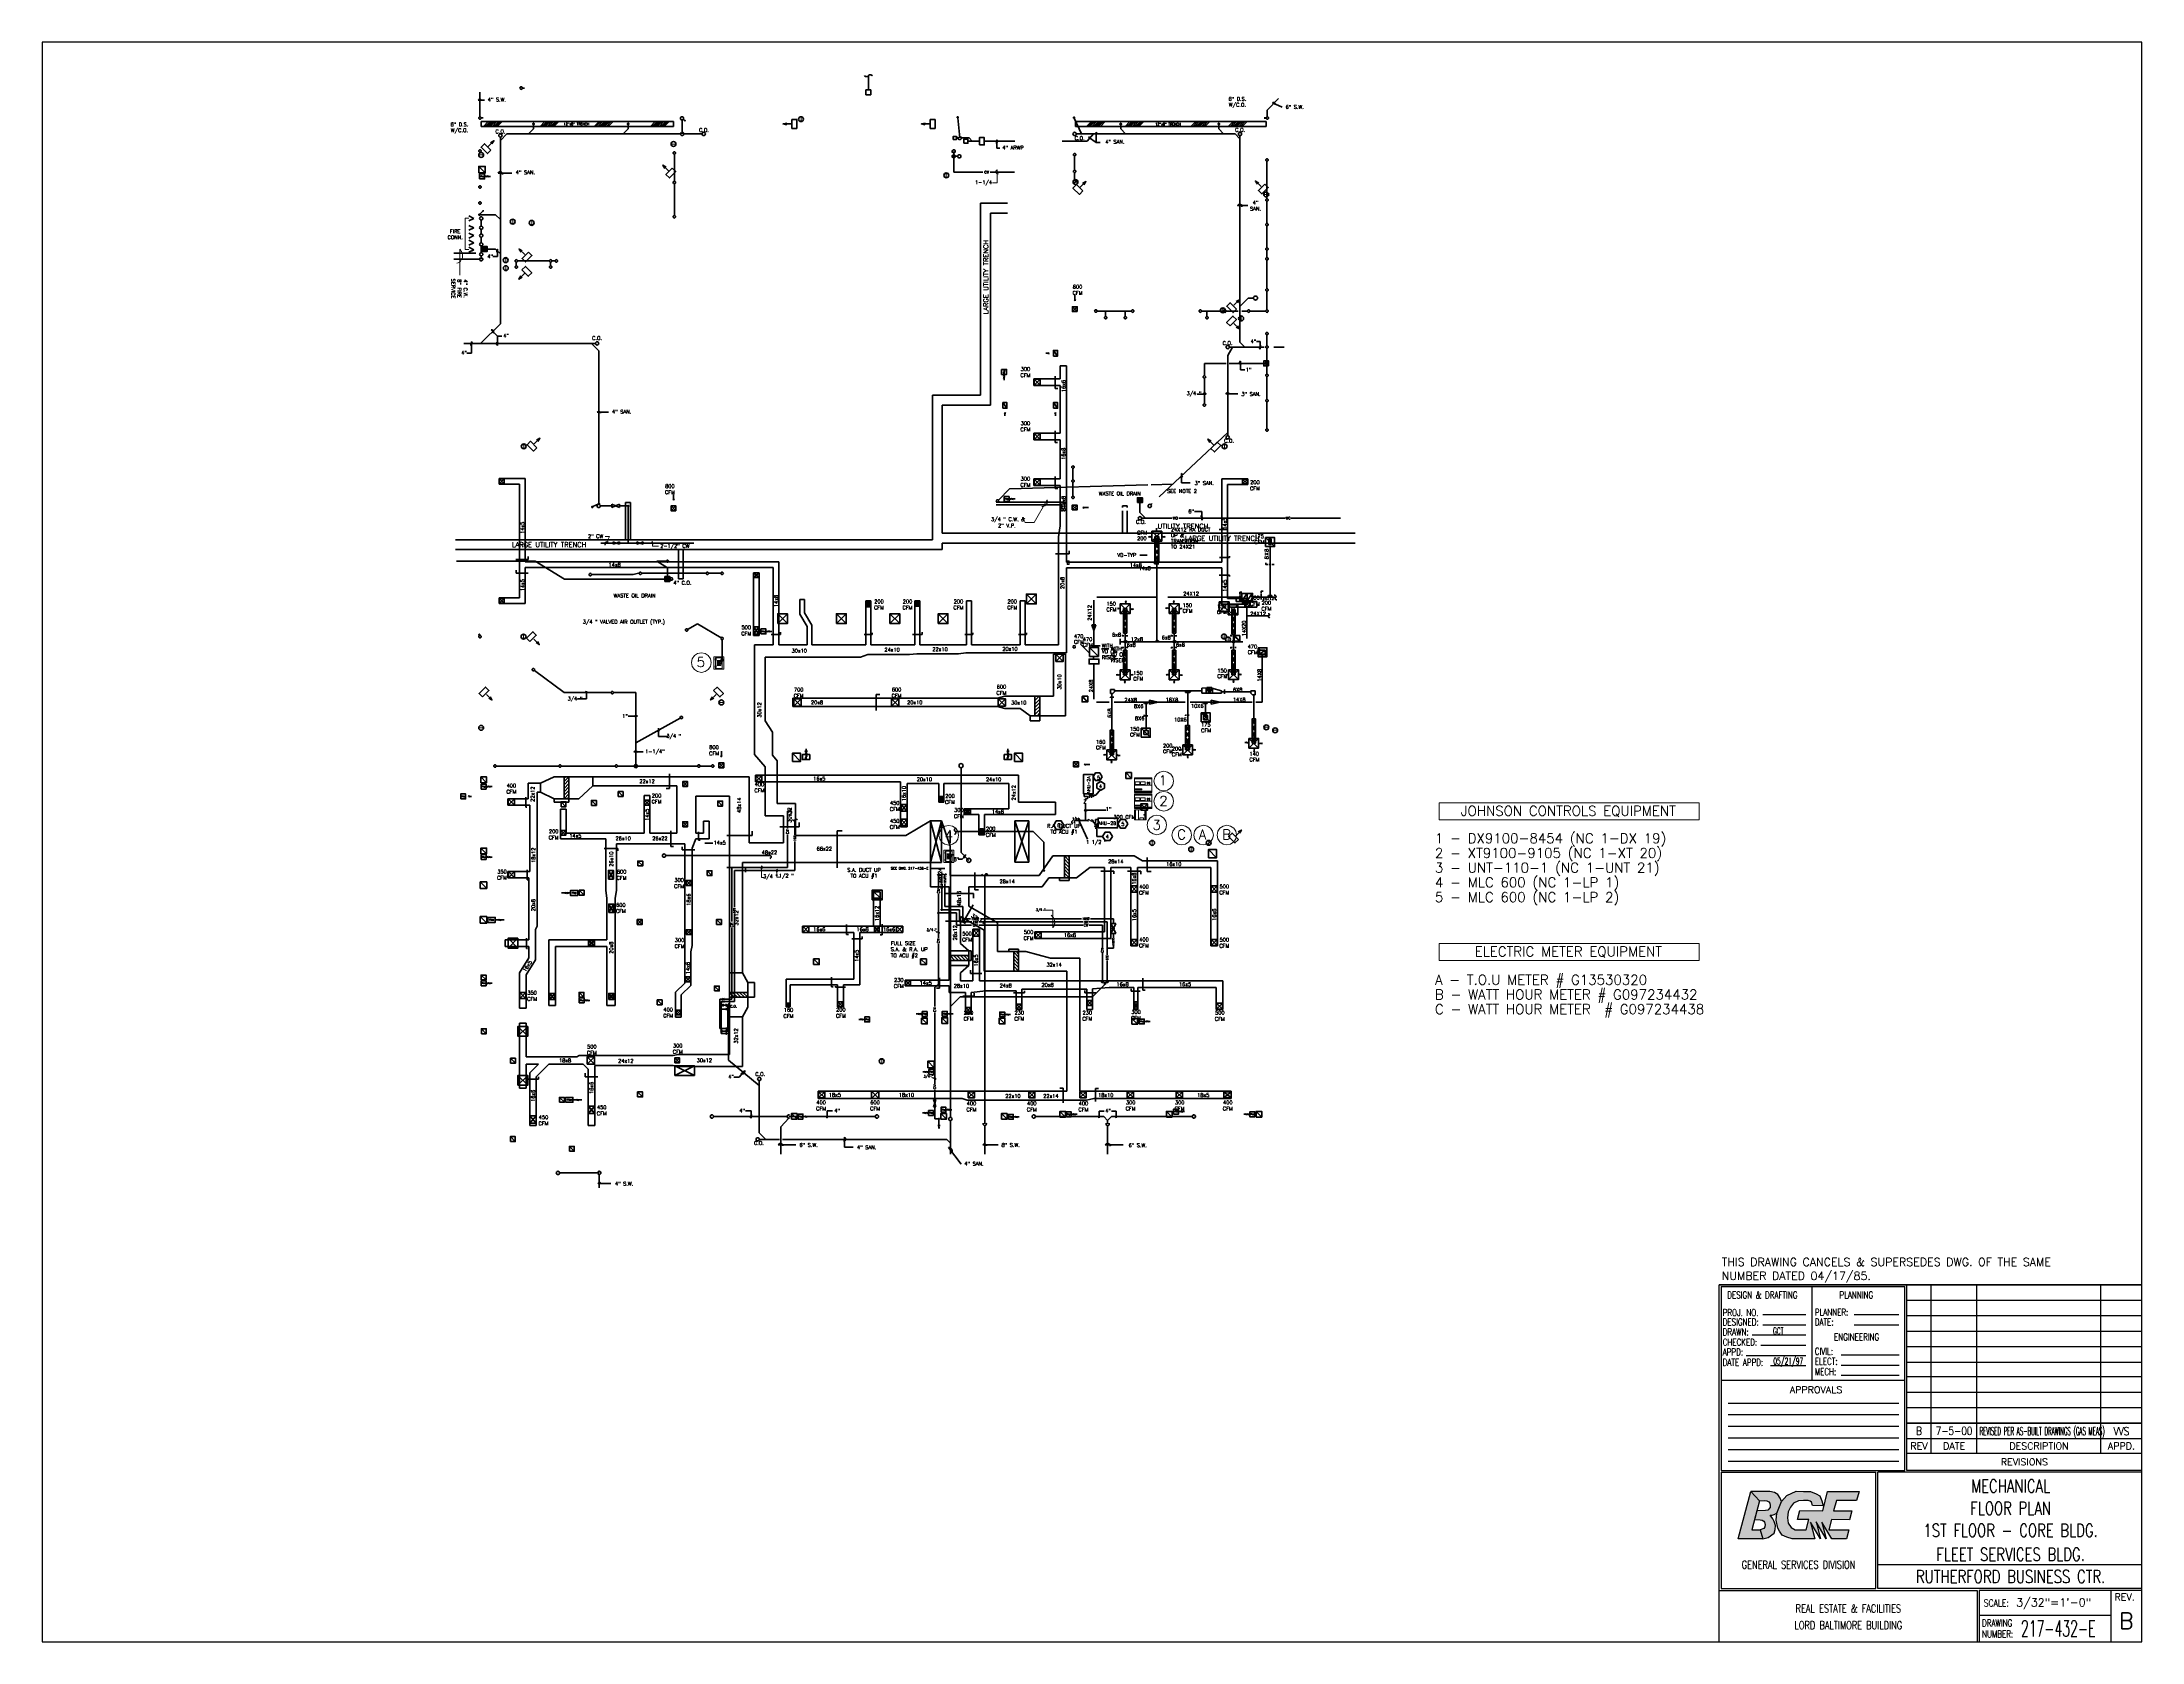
# Paper-space layout 'E 34x44' of a CAD drawing. Header units: inches. Extents: x 0 to 42, y 0 to 32.
# The model-space entities are those that its viewports show. They can reach past a viewport. Long polylines and large blocks are cut down to what shows.
import ezdxf
from ezdxf.enums import TextEntityAlignment as Align

# ---------------------------------------------------------------- set-up
doc = ezdxf.new("R2010")
doc.units = ezdxf.units.IN
doc.header["$MEASUREMENT"] = 0
doc.layers.get('0').update_dxf_attribs({"linetype": 'CONTINUOUS'})
for name, color, linetype, lineweight in [('M-BMCS', 211, 'CONTINUOUS', 20), ('M-CFM', 62, 'CONTINUOUS', 30), ('M-Diff', 172, 'CONTINUOUS', 40), ('M-DuctR', 7, 'CONTINUOUS', 40), ('M-DuctS', 21, 'CONTINUOUS', 40), ('M-Honey', 7, 'CONTINUOUS', 20), ('M-Perim', 5, 'CONTINUOUS', 40), ('P-GCW', 132, 'CONTINUOUS', 40), ('P-San', 70, 'CONTINUOUS', 40), ('P-San-T', 231, 'CONTINUOUS', 20), ('P-Text', 50, 'CONTINUOUS', 20)]:
    doc.layers.add(name, color=color, linetype=linetype, lineweight=lineweight)
doc.styles.add('BGE', font='simplex.shx')
doc.styles.get("Standard").update_dxf_attribs({"font": 'simplex.shx'})

# ---------------------------------------------------------------- blocks, each defined once
blk = doc.blocks.new('ESIZE')
for points in [[(34.179, 3.01), (34.35, 2.824), (34.2, 2.242), (34.364, 2.242), (34.415, 2.063), (33.926, 2.065)], [(34.179, 3.01), (34.35, 2.824), (34.457, 2.828), (34.499, 2.824), (34.535, 2.803), (34.559, 2.777), (34.567, 2.728), (34.561, 2.689), (34.52, 2.639), (34.471, 2.629), (34.298, 2.626), (34.253, 2.448), (34.367, 2.442), (34.406, 2.437), (34.434, 2.418), (34.453, 2.394), (34.464, 2.351), (34.458, 2.304), (34.434, 2.27), (34.365, 2.242), (34.415, 2.063), (34.527, 2.091), (34.641, 2.175), (34.662, 2.252), (34.671, 2.33), (34.647, 2.407), (34.617, 2.465), (34.561, 2.536), (34.602, 2.536), (34.643, 2.551), (34.694, 2.579), (34.791, 2.811), (34.763, 2.878), (34.714, 2.953), (34.653, 2.99), (34.558, 3.01)], [(34.694, 2.579), (34.791, 2.811), (34.899, 2.932), (35.082, 3.014), (35.232, 3.011), (35.368, 3.007), (35.484, 2.964), (35.555, 2.923), (35.598, 2.826), (35.624, 2.725), (35.413, 2.73), (35.391, 2.796), (35.363, 2.816), (35.327, 2.829), (35.232, 2.828), (35.131, 2.826), (35.032, 2.775), (34.97, 2.697), (34.927, 2.6), (34.91, 2.48), (34.927, 2.377), (34.983, 2.289), (35.064, 2.246), (35.282, 2.244), (35.335, 2.448), (35.112, 2.448), (35.159, 2.627), (35.615, 2.624), (35.71, 3.009), (36.342, 3.009), (36.293, 2.829), (35.888, 2.829), (35.832, 2.624), (36.194, 2.624), (36.149, 2.444), (35.789, 2.448), (35.736, 2.242), (36.14, 2.246), (36.093, 2.061), (35.798, 2.063), (35.596, 2.399), (35.682, 2.063), (35.482, 2.401), (35.572, 2.061), (35.37, 2.399), (35.456, 2.063), (35.006, 2.065), (34.894, 2.098), (34.806, 2.138), (34.752, 2.216), (34.718, 2.274), (34.686, 2.435)]]:
    blk.add_hatch(color=256).paths.add_polyline_path(points)
at = {"color": 7, "linetype": 'Continuous'}
for p, q in [((42, 7.146), (33.547, 7.146)), ((33.547, 0), (33.547, 7.146)), ((37.297, 3.433), (37.297, 7.146)), ((37.785, 3.773), (37.785, 7.146)), ((38.7, 3.773), (38.7, 7.146)), ((41.18, 3.773), (41.18, 7.146)), ((33.584, 7.109), (37.259, 7.109)), ((33.584, 7.109), (33.584, 3.433)), ((35.403, 5.237), (35.403, 7.109)), ((37.259, 3.433), (37.259, 7.109)), ((42, 6.83), (37.297, 6.83)), ((35.279, 6.543), (34.419, 6.543)), ((35.279, 6.338), (34.419, 6.338)), ((37.136, 6.543), (36.241, 6.543)), ((37.136, 6.338), (36.241, 6.338)), ((42, 6.521), (37.297, 6.521)), ((35.279, 6.134), (34.205, 6.134)), ((35.279, 5.93), (34.374, 5.93)), ((42, 6.212), (37.297, 6.212)), ((42, 5.902), (37.297, 5.902)), ((35.279, 5.726), (34.081, 5.726)), ((35.279, 5.522), (34.573, 5.522)), ((37.143, 5.737), (35.981, 5.737)), ((37.143, 5.533), (35.981, 5.533)), ((42, 5.593), (37.297, 5.593)), ((33.584, 5.237), (37.259, 5.237)), ((37.143, 5.329), (35.981, 5.329)), ((42, 5.302), (37.297, 5.302)), ((37.138, 4.773), (33.727, 4.773)), ((42, 4.992), (37.297, 4.992)), ((42, 4.683), (37.297, 4.683)), ((37.138, 4.541), (33.727, 4.541)), ((37.138, 4.309), (33.727, 4.309)), ((37.297, 4.374), (42, 4.374)), ((42, 4.374), (37.297, 4.374)), ((37.138, 4.077), (33.727, 4.077)), ((37.138, 3.845), (33.727, 3.845)), ((42, 4.064), (37.297, 4.064)), ((33.584, 3.433), (37.26, 3.433)), ((33.584, 3.396), (36.678, 3.396)), ((33.584, 3.396), (33.584, 1.069)), ((37.138, 3.613), (33.727, 3.613)), ((36.678, 1.069), (36.678, 3.396)), ((42, 3.396), (36.715, 3.396)), ((36.715, 1.069), (36.715, 3.396)), ((42, 3.773), (37.297, 3.773)), ((42, 3.433), (37.297, 3.433)), ((42, 1.546), (36.715, 1.546)), ((33.547, 1.032), (38.707, 1.032)), ((33.584, 1.069), (36.678, 1.069)), ((42, 1.069), (36.715, 1.069)), ((38.707, 1.032), (38.707, 0)), ((42, 1.032), (38.745, 1.032)), ((38.745, 1.032), (38.745, 0)), ((41.375, 1.032), (41.375, 0)), ((41.375, 0.528), (38.745, 0.528)), ((33.547, 0), (42, 0))]:
    blk.add_line(p, q, dxfattribs=at)
for points in [[(0, 0), (42, 0), (42, 32), (0, 32)], [(34.179, 3.01), (34.35, 2.824), (34.2, 2.242), (34.364, 2.242), (34.415, 2.063), (33.926, 2.065), (34.179, 3.01)], [(34.179, 3.01), (34.35, 2.824), (34.457, 2.828), (34.499, 2.824), (34.535, 2.803), (34.559, 2.777), (34.567, 2.728), (34.561, 2.689), (34.52, 2.639), (34.471, 2.629), (34.298, 2.626), (34.253, 2.448), (34.367, 2.442), (34.406, 2.437), (34.434, 2.418), (34.453, 2.394), (34.464, 2.351), (34.458, 2.304), (34.434, 2.27), (34.365, 2.242), (34.415, 2.063), (34.527, 2.091), (34.641, 2.175), (34.662, 2.252), (34.671, 2.33), (34.647, 2.407), (34.617, 2.465), (34.561, 2.536), (34.602, 2.536), (34.643, 2.551), (34.694, 2.579), (34.791, 2.811), (34.763, 2.878), (34.714, 2.953), (34.653, 2.99), (34.558, 3.01), (34.179, 3.01)], [(34.694, 2.579), (34.791, 2.811), (34.899, 2.932), (35.082, 3.014), (35.232, 3.011), (35.368, 3.007), (35.484, 2.964), (35.555, 2.923), (35.598, 2.826), (35.624, 2.725), (35.413, 2.73), (35.391, 2.796), (35.363, 2.816), (35.327, 2.829), (35.232, 2.828), (35.131, 2.826), (35.032, 2.775), (34.97, 2.697), (34.927, 2.6), (34.91, 2.48), (34.927, 2.377), (34.983, 2.289), (35.064, 2.246), (35.282, 2.244), (35.335, 2.448), (35.112, 2.448), (35.159, 2.627), (35.615, 2.624), (35.71, 3.009), (36.342, 3.009), (36.293, 2.829), (35.888, 2.829), (35.832, 2.624), (36.194, 2.624), (36.149, 2.444), (35.789, 2.448), (35.736, 2.242), (36.14, 2.246), (36.093, 2.061), (35.798, 2.063), (35.596, 2.399), (35.682, 2.063), (35.482, 2.401), (35.572, 2.061), (35.37, 2.399), (35.456, 2.063), (35.006, 2.065), (34.894, 2.098), (34.806, 2.138), (34.752, 2.216), (34.718, 2.274), (34.686, 2.435), (34.694, 2.579)]]:
    blk.add_lwpolyline(points, close=True)
at = {"style": 'BGE', "width": 0.75}
for s, height, p in [('DESIGN & DRAFTING', 0.13916, (33.706, 6.871)), ('PLANNING', 0.1392, (35.949, 6.871)), ('PROJ. NO.', 0.1392, (33.614, 6.52)), ('DESIGNED:', 0.1392, (33.614, 6.33)), ('PLANNER:', 0.1392, (35.456, 6.527)), ('DATE:', 0.1392, (35.456, 6.33)), ('CHECKED:', 0.1392, (33.614, 5.927)), ('DRAWN:', 0.1392, (33.614, 6.132)), ('CIVIL:', 0.1392, (35.456, 5.742)), ('ENGINEERING', 0.13916, (35.841, 6.032)), ('APPD:', 0.1392, (33.614, 5.729)), ('DATE APPD:', 0.1392, (33.614, 5.524)), ('ELECT:', 0.1392, (35.456, 5.544)), ('MECH:', 0.1392, (35.456, 5.339)), ('DRAWING', 0.1392, (38.802, 0.311)), ('NUMBER:', 0.1392, (38.802, 0.088))]:
    blk.add_text(s, height=height, dxfattribs=at).set_placement(p)
at = {"style": 'BGE'}
for s, p in [('APPROVALS', (34.956, 4.974)), ('REV.', (41.451, 0.831))]:
    blk.add_text(s, height=0.1392, dxfattribs=at).set_placement(p)
for s, height, p in [('REV', 0.1392, (37.541, 3.919)), ('DATE', 0.1392, (38.243, 3.919)), ('DESCRIPTION', 0.13916, (39.94, 3.919)), ('APPD.', 0.1392, (41.59, 3.919)), ('REVISIONS', 0.1392, (39.648, 3.603))]:
    blk.add_text(s, height=height, dxfattribs=at).set_placement(p, align=Align.MIDDLE_CENTER)
at = {"style": 'BGE', "width": 0.8}
blk.add_text('SCALE:', height=0.1392, dxfattribs=at).set_placement((39.087, 0.781), align=Align.MIDDLE_CENTER)
for tag, height, width, p in [('PROJECT#', 0.139, 0.5, (34.823, 6.66)), ('PLANNER', 0.162, 0.5, (36.675, 6.663)), ('DESIGNED', 0.139, 0.5, (34.844, 6.437)), ('DATE', 0.162, 0.5, (36.682, 6.439)), ('APPROVED', 0.139, 0.5, (34.719, 5.814)), ('DRAWN', 0.139, 0.5, (34.725, 6.22)), ('CHECKED', 0.139, 0.5, (34.835, 6.028)), ('CIVIL', 0.162, 0.5, (36.562, 5.834)), ('DATE_APPROVED', 0.139, 0.5, (34.926, 5.617)), ('ELECT', 0.162, 0.5, (36.562, 5.633)), ('MECH', 0.162, 0.5, (36.562, 5.43)), ('DIVISION', 0.16, 0.75, (35.131, 1.546))]:
    blk.add_attdef(tag, text='', height=height, dxfattribs=dict(width=width)).set_placement(p, align=Align.MIDDLE_CENTER)
for tag, p, height, width in [('APPROVALS_1', (33.746, 4.803), 0.139, 0.5), ('APPROVALS_2', (33.746, 4.571), 0.139, 0.5), ('APPROVALS_3', (33.746, 4.339), 0.139, 0.5), ('APPROVALS_4', (33.746, 4.107), 0.139, 0.5), ('APPROVALS_5', (33.746, 3.875), 0.139, 0.5), ('APPROVALS_6', (33.746, 3.643), 0.139, 0.5), ('DRAW', (39.579, 0.108), 0.324, 0.5625)]:
    blk.add_attdef(tag, p, '', height=height, dxfattribs=dict(width=width))
at = {"linetype": 'Continuous', "width": 0.75}
for tag, p in [('TITLE_1', (39.372, 3.119)), ('TITLE_2', (39.372, 2.676)), ('TITLE_3', (39.372, 2.232)), ('TITLE_4', (39.372, 1.753)), ('TITLE_5', (39.372, 1.31))]:
    blk.add_attdef(tag, text='', height=0.259, dxfattribs=at).set_placement(p, align=Align.MIDDLE_CENTER)
blk.add_attdef('SCALE', (39.485, 0.711), '', height=0.162)
at = {"width": 0.75}
for tag, p in [('COMPANY_GROUP', (36.127, 0.67)), ('BUILDING_TITLE', (36.127, 0.336))]:
    blk.add_attdef(tag, text='', height=0.16, dxfattribs=at).set_placement(p, align=Align.MIDDLE)
blk.add_attdef('REV#', text='', height=0.324).set_placement((41.687, 0.422), align=Align.MIDDLE_CENTER)
blk = doc.blocks.new('ESIZE-REV')
at = {"width": 0.8}
for tag, p in [('REV10', (37.541, 6.988)), ('REV9', (37.541, 6.679)), ('REV10DATE', (38.242, 6.988)), ('REV9DATE', (38.242, 6.679)), ('REV10APPROVAL', (41.589, 6.988)), ('REV9APPROVAL', (41.589, 6.673)), ('REV8', (37.541, 6.369)), ('REV8DATE', (38.242, 6.369)), ('REV8APPROVAL', (41.589, 6.363)), ('REV7', (37.541, 6.06)), ('REV7DATE', (38.242, 6.06)), ('REV7APPROVAL', (41.589, 6.054)), ('REV6', (37.541, 5.751)), ('REV5', (37.541, 5.46)), ('REV6DATE', (38.242, 5.751)), ('REV5DATE', (38.242, 5.46)), ('REV6APPROVAL', (41.589, 5.744)), ('REV5APPROVAL', (41.589, 5.435)), ('REV4', (37.541, 5.15)), ('REV4DATE', (38.242, 5.15)), ('REV4APPROVAL', (41.589, 5.144)), ('REV3', (37.541, 4.841)), ('REV3DATE', (38.242, 4.841)), ('REV3APPROVAL', (41.589, 4.835)), ('REV2', (37.541, 4.531)), ('REV1', (37.541, 4.222)), ('REV2DATE', (38.242, 4.531)), ('REV1DATE', (38.242, 4.222)), ('REV2APPROVAL', (41.589, 4.525)), ('REV1APPROVAL', (41.589, 4.216))]:
    blk.add_attdef(tag, text='', height=0.162, dxfattribs=at).set_placement(p, align=Align.MIDDLE_CENTER)
at = {"width": 0.75}
for tag, p in [('REV10DESCRIPTION', (38.753, 6.905)), ('REV9DESCRIPTION', (38.753, 6.595)), ('REV8DESCRIPTION', (38.753, 6.286)), ('REV7DESCRIPTION', (38.753, 5.976)), ('REV6DESCRIPTION', (38.753, 5.667)), ('REV5DESCRIPTION', (38.753, 5.376)), ('REV4DESCRIPTION', (38.753, 5.067)), ('REV3DESCRIPTION', (38.753, 4.757)), ('REV2DESCRIPTION', (38.753, 4.448)), ('REV1DESCRIPTION', (38.753, 4.138))]:
    blk.add_attdef(tag, p, '', height=0.162, dxfattribs=at)
blk = doc.blocks.new('SADDLE')
at = {"linetype": 'Continuous'}
for p, q in [((0, 0), (4, 2)), ((0, 2), (4, 0))]:
    blk.add_line(p, q, dxfattribs=at)
blk.add_lwpolyline([(0, 0), (4, 0), (4, 2), (0, 2)], close=True, dxfattribs=at)
blk = doc.blocks.new('SADDL2')
at = {"linetype": 'Continuous'}
for p, q in [((0, 2), (2, 0)), ((2, 2), (0, 0))]:
    blk.add_line(p, q, dxfattribs=at)
blk.add_lwpolyline([(0, 0), (2, 0), (2, 2), (0, 2)], close=True, dxfattribs=at)
blk = doc.blocks.new('THERMO')
at = {"linetype": 'Continuous'}
blk.add_circle((0.01, -0.01), 0.5, dxfattribs=at)
at = {"layer": 'M-DuctS', "linetype": 'Continuous', "style": 'BGE'}
blk.add_text('T', height=0.75, rotation=360, dxfattribs=at).set_placement((0.01, -0.43), align=Align.CENTER)
blk.add_text('T', height=0.75, rotation=360, dxfattribs=at).set_placement((0.01, -0.43), align=Align.CENTER)
blk = doc.blocks.new('TSTAT')
at = {"linetype": 'Continuous'}
blk.add_blockref('THERMO', (0, -0.05), dxfattribs=at)
blk = doc.blocks.new('EXHST')
at = {"linetype": 'Continuous'}
for p, q in [((0.17, 0.5), (0.46, 0.5)), ((0.54, 0.5), (0.83, 0.5)), ((1.09, 0.5), (1.6, 0.5)), ((1.6, 0.5), (1.68, 0.67)), ((1.68, 0.67), (1.68, 0.33)), ((1.68, 0.33), (1.77, 0.5)), ((1.77, 0.5), (2.21, 0.5))]:
    blk.add_line(p, q, dxfattribs=at)
blk.add_lwpolyline([(0, 0), (1, 0), (1, 1), (0, 1)], close=True, dxfattribs=at)
blk.add_lwpolyline([(1.43, 0.42), (1.09, 0.5), (1.43, 0.58)], dxfattribs=at)
blk.add_circle((0.5, 0.5), 0.0417, dxfattribs=at)
for centre, start, end in [((0.33, 0.38), 48.3482, 143.1301), ((0.67, 0.62), 228.3482, 323.1301)]:
    blk.add_arc(centre, 0.208, start, end, dxfattribs=at)
blk = doc.blocks.new('PHTR')
at = {"linetype": 'Continuous'}
blk.add_line((0.92, 2.79), (0.92, 1.17), dxfattribs=at)
blk.add_lwpolyline([(1.83, 1), (0, 1), (0, 0), (1.83, 0)], close=True, dxfattribs=at)
blk.add_lwpolyline([(0.73, 2.04), (0.92, 2.79), (1.1, 2.04)], dxfattribs=at)
blk = doc.blocks.new('MLC')
at = {"linetype": 'Continuous'}
for p, q in [((-0.58, 2.17), (-0.75, 2.17)), ((-0.75, 1.83), (-0.75, 2.17)), ((-0.58, 1.83), (-0.75, 1.83)), ((-0.75, 0.67), (-0.75, 0.33)), ((-0.58, 0.67), (-0.75, 0.67)), ((-0.58, 0.33), (-0.75, 0.33)), ((-0.67, 2.33), (0.67, 2.33)), ((-0.67, 2.17), (-0.67, 2.33)), ((-0.67, 0.67), (-0.67, 1.83)), ((-0.67, 0.17), (-0.67, 0.33)), ((0.67, 0.17), (-0.67, 0.17)), ((-0.58, 1.83), (-0.58, 2.17)), ((-0.58, 0.67), (-0.58, 0.33)), ((0.48, 1.38), (0.56, 1.38)), ((0.48, 1.38), (0.48, 1.12)), ((0.48, 1.12), (0.56, 1.12)), ((0.56, 1.38), (0.56, 1.12)), ((0.67, 2.33), (0.67, 0.17))]:
    blk.add_line(p, q, dxfattribs=at)
for points in [[(-1, 0), (1, 0), (1, 2.5), (-1, 2.5)], [(-0.75, 1.83), (-0.58, 1.83), (-0.58, 2.17), (-0.75, 2.17)], [(-0.38, 0.75), (0.38, 0.75), (0.38, 1.75), (-0.38, 1.75)], [(-0.23, 1.62), (0.23, 1.62), (0.23, 1.45), (-0.23, 1.45)], [(-0.23, 1.2), (-0.15, 1.2), (-0.15, 1.28), (-0.23, 1.28)], [(-0.23, 1.07), (-0.15, 1.07), (-0.15, 1.16), (-0.23, 1.16)], [(-0.23, 0.95), (-0.15, 0.95), (-0.15, 1.03), (-0.23, 1.03)], [(-0.1, 1.2), (-0.02, 1.2), (-0.02, 1.28), (-0.1, 1.28)], [(-0.1, 1.07), (-0.02, 1.07), (-0.02, 1.16), (-0.1, 1.16)], [(-0.1, 0.95), (-0.02, 0.95), (-0.02, 1.03), (-0.1, 1.03)], [(0.02, 1.2), (0.1, 1.2), (0.1, 1.28), (0.02, 1.28)], [(0.02, 1.07), (0.1, 1.07), (0.1, 1.16), (0.02, 1.16)], [(0.02, 0.95), (0.1, 0.95), (0.1, 1.03), (0.02, 1.03)], [(0.15, 1.2), (0.23, 1.2), (0.23, 1.28), (0.15, 1.28)], [(0.15, 1.07), (0.23, 1.07), (0.23, 1.16), (0.15, 1.16)], [(0.15, 0.95), (0.23, 0.95), (0.23, 1.03), (0.15, 1.03)]]:
    blk.add_lwpolyline(points, close=True, dxfattribs=at)
blk = doc.blocks.new('DX9100')
at = {"linetype": 'Continuous'}
for p, q in [((-1.75, 1.5), (1.75, 1.5)), ((-1.75, 0.71), (-0.33, 0.71)), ((-1.75, 0.55), (-0.33, 0.55))]:
    blk.add_line(p, q, dxfattribs=at)
for points in [[(-1.75, 0), (1.75, 0), (1.75, 3), (-1.75, 3)], [(-1.67, 2.92), (1.67, 2.92), (1.67, 2.75), (-1.67, 2.75)], [(-1.67, 1.65), (-0.67, 1.65), (-0.67, 2.15), (-1.67, 2.15)], [(-1.67, 0.25), (1.67, 0.25), (1.67, 0.08), (-1.67, 0.08)], [(-0.58, 1.65), (0.42, 1.65), (0.42, 2.15), (-0.58, 2.15)]]:
    blk.add_lwpolyline(points, close=True, dxfattribs=at)
for centre in [(0.91, 2.03), (0.91, 1.78), (1.27, 2.03), (1.27, 1.78)]:
    blk.add_circle(centre, 0.0833, dxfattribs=at)
blk.add_arc((-0.33, 0.63), 0.0833, 270, 90, dxfattribs=at)
blk = doc.blocks.new('UNT')
at = {"linetype": 'Continuous'}
blk.add_line((-0.18, 0), (-0.18, 1), dxfattribs=at)
for points in [[(-0.59, 1), (0.59, 1), (0.59, 0), (-0.59, 0)], [(-0.54, 1), (-0.5, 1), (-0.5, 0), (-0.54, 0)], [(-0.05, 0.2), (0.33, 0.2), (0.33, 0), (-0.05, 0)], [(0.46, 0), (0.5, 0), (0.5, 1), (0.46, 1)]]:
    blk.add_lwpolyline(points, close=True, dxfattribs=at)
blk.add_circle((0.38, 0.5), 0.0417, dxfattribs=at)
blk = doc.blocks.new('CRDRDR')
at = {"linetype": 'Continuous'}
for points in [[(0, 0), (63, 0), (63, -30), (0, -30)], [(14, -6), (48, -6), (63, -20), (63, -30), (0, -30), (0, -20)]]:
    blk.add_lwpolyline(points, close=True, dxfattribs=at)
blk = doc.blocks.new('GAS2')
at = {"linetype": 'Continuous'}
for p, q in [((-0.02, -1.06), (1.09, 0)), ((0.07, -1.14), (1.17, -0.09))]:
    blk.add_line(p, q, dxfattribs=at)
blk.add_lwpolyline([(1.08, -0.1), (1.08, -0.09), (1.09, 0), (0, 0), (0, -1.16), (1.17, -1.16), (1.17, -0.09), (1.11, -0.1)], close=True, dxfattribs=at)
blk = doc.blocks.new('*O9011')
at = {"linetype": 'Continuous'}
blk.add_line((1.5, 0), (0, 0), dxfattribs=at)
at = {"layer": 'M-Diff', "linetype": 'Continuous', "style": 'BGE'}
for s, p in [('WITH', (1.87, 0.38)), ('VD ON', (1.87, -0.79)), ('RISER', (1.87, -1.96))]:
    blk.add_text(s, height=0.75, dxfattribs=at).set_placement(p, align=Align.TOP_LEFT)
blk = doc.blocks.new('2X2SUP')
at = {"linetype": 'Continuous'}
for p, q in [((0, 2), (2, 0)), ((2, 2), (0, 0))]:
    blk.add_line(p, q, dxfattribs=at)
blk.add_lwpolyline([(0, 0), (2, 0), (2, 2), (0, 2)], close=True, dxfattribs=at)
blk = doc.blocks.new('CURL')
at = {"linetype": 'Continuous'}
for centre, radius, start, end in [((0.27, -0.76), 0.808, 109.83677, 242.40704), ((-0.51, 0.7), 0.866, 305.10716, 62.6489)]:
    blk.add_arc(centre, radius, start, end, dxfattribs=at)
blk = doc.blocks.new('MVD')
at = {"linetype": 'Continuous'}
for p, q in [((0, 0.08325), (0, -0.08325)), ((0, -0.1665), (0, -0.3885))]:
    blk.add_line(p, q, dxfattribs=at)
blk.add_lwpolyline([(0, 0.1665), (0, 0.3885), (-0.1665, 0.3885)], dxfattribs=at)
blk = doc.blocks.new('TRRRCT')
at = {"linetype": 'Continuous'}
for p, q in [((0, 0.1665), (0, -0.1665)), ((0, 0.1665), (0.666, 0)), ((0, -0.1665), (0.666, 0))]:
    blk.add_line(p, q, dxfattribs=at)
blk = doc.blocks.new('*O10316')
at = {"linetype": 'Continuous'}
blk.add_line((1.5, 0), (0, 0), dxfattribs=at)
at = {"layer": 'M-Diff', "linetype": 'Continuous', "style": 'BGE'}
for s, p in [('WITH', (1.87, 0.38)), ('VD ON', (1.87, -0.79)), ('RISER', (1.87, -1.96))]:
    blk.add_text(s, height=0.75, dxfattribs=at).set_placement(p, align=Align.TOP_LEFT)
blk = doc.blocks.new('*O10417')
at = {"linetype": 'Continuous'}
blk.add_line((-1.5, 0), (0, 0), dxfattribs=at)
at = {"layer": 'M-DuctS', "linetype": 'Continuous', "style": 'BGE'}
for s, p in [('24X12 RA DUCT', (-11.37, 0.38)), ('TRANSITION', (-11.37, -1.96)), ('TO 24X21', (-11.37, -3.12)), ('UP &', (-11.37, -0.79))]:
    blk.add_text(s, height=0.75, dxfattribs=at).set_placement(p, align=Align.TOP_LEFT)
blk = doc.blocks.new('*O10518')
at = {"linetype": 'Continuous'}
blk.add_line((-1.5, 0), (0, 0), dxfattribs=at)
at = {"layer": 'M-DuctS', "linetype": 'Continuous', "style": 'BGE'}
blk.add_text('VD-TYP', height=0.75, dxfattribs=at).set_placement((-6.1, 0.38), align=Align.TOP_LEFT)
blk = doc.blocks.new('FLXCON')
at = {"linetype": 'Continuous'}
for p, q in [((0, -0.1665), (0.333, 0.1665)), ((0, 0.1665), (0.333, -0.1665)), ((0.333, -0.1665), (0.666, 0.1665)), ((0.333, 0.1665), (0.666, -0.1665)), ((0.666, -0.1665), (0.999, 0.1665)), ((0.666, 0.1665), (0.999, -0.1665)), ((0.999, -0.1665), (1.332, 0.1665)), ((0.999, 0.1665), (1.332, -0.1665))]:
    blk.add_line(p, q, dxfattribs=at)
blk.add_lwpolyline([(0, 0.1665), (0, -0.1665), (1.332, -0.1665), (1.332, 0.1665)], close=True, dxfattribs=at)
blk = doc.blocks.new('EXHINL')
at = {"linetype": 'Continuous'}
for p, q in [((0, 0), (0.111, 0)), ((0.111, 0), (0.111, 0.111)), ((0.111, 0.111), (0.333, -0.111)), ((0.333, -0.111), (0.333, 0)), ((0.333, 0), (0.666, 0)), ((0.41625, 0.0555), (0.666, 0)), ((0.41625, -0.0555), (0.666, 0))]:
    blk.add_line(p, q, dxfattribs=at)

msp = doc.modelspace()

# ---------------------------------------------------------------- linework, layer by layer
at = {"layer": 'M-BMCS'}
for points in [[(1074209.9, 1076850.3), (1074846.4, 1076850.3), (1074846.4, 1076892.2), (1074209.9, 1076892.2)], [(1074209.9, 1076505.9), (1074846.4, 1076505.9), (1074846.4, 1076547.7), (1074209.9, 1076547.7)]]:
    msp.add_lwpolyline(points, close=True, dxfattribs=at)
for centre in [(1072403.1, 1077235.4), (1073535.3, 1076945.3), (1073535.3, 1076895.9), (1073009, 1076812.6), (1073518.4, 1076837.8), (1073579.4, 1076813), (1073632.8, 1076813), (1073689.8, 1076813)]:
    msp.add_circle(centre, 24, dxfattribs=at)
at = {"layer": 'M-Diff'}
for p, q in [((1071857.9, 1078450.1), (1071873.9, 1078434.1)), ((1073319.8, 1078122.7), (1073315.8, 1078122.7)), ((1073317.7, 1078120.7), (1073315.8, 1078122.7)), ((1073317.8, 1078124.7), (1073317.8, 1078134.7)), ((1073319.8, 1078122.7), (1073317.8, 1078124.7)), ((1073311.6, 1078094.6), (1073323.6, 1078106.6)), ((1073311.6, 1078106.6), (1073323.6, 1078094.6)), ((1073265.2, 1077999.7), (1073275.2, 1077985.7)), ((1073218, 1077929.4), (1073233, 1077914.4)), ((1073233, 1077929.4), (1073218, 1077914.4)), ((1073151.4, 1077858.1), (1073141.4, 1077872.1)), ((1073141.4, 1077872.1), (1073141.8, 1077871.3)), ((1073275.2, 1077858.1), (1073265.2, 1077872.1)), ((1073265.2, 1077872.1), (1073265.5, 1077871.3)), ((1073218, 1077796.3), (1073233, 1077781.3)), ((1073233, 1077796.3), (1073218, 1077781.3)), ((1071908.6, 1077684.9), (1071920.6, 1077672.9)), ((1071908.6, 1077672.9), (1071920.6, 1077684.9)), ((1073217.9, 1077684.4), (1073232.9, 1077669.4)), ((1073232.9, 1077684.4), (1073217.9, 1077669.4)), ((1073728.2, 1077684.6), (1073740.2, 1077672.6)), ((1073728.2, 1077672.6), (1073740.2, 1077684.6)), ((1072329, 1077606.9), (1072341, 1077618.9)), ((1072329, 1077618.9), (1072341, 1077606.9)), ((1072337.3, 1077635), (1072333.3, 1077635)), ((1072335.2, 1077633), (1072333.3, 1077635)), ((1072335.3, 1077637), (1072335.3, 1077647.1)), ((1072337.3, 1077635), (1072335.3, 1077637)), ((1073311.1, 1077621.1), (1073323.1, 1077609.1)), ((1073323.1, 1077621.1), (1073311.1, 1077609.1)), ((1073337.2, 1077615), (1073339.2, 1077616.9)), ((1073339.2, 1077612.9), (1073339.2, 1077616.9)), ((1073339.2, 1077612.9), (1073341.2, 1077614.9)), ((1073341.2, 1077614.9), (1073351.3, 1077614.9)), ((1073784.5, 1077541.4), (1073806.5, 1077519.4)), ((1073792.4, 1077538.1), (1073792.4, 1077524.1)), ((1073798.4, 1077538.1), (1073792.4, 1077538.1)), ((1073792.4, 1077524.1), (1073798.4, 1077538.1)), ((1073792.4, 1077524.1), (1073798.4, 1077524.1)), ((1073798.4, 1077524.1), (1073798.4, 1077538.1)), ((1071908.5, 1077392.6), (1071920.5, 1077380.6)), ((1071908.5, 1077380.6), (1071920.5, 1077392.6)), ((1073726.9, 1077404.5), (1073726.9, 1077386.3)), ((1073739.4, 1077404.4), (1073726.9, 1077386.3)), ((1073751.9, 1077404.5), (1073739.4, 1077386.5)), ((1073739.4, 1077386.5), (1073739.4, 1077404.4)), ((1073751.9, 1077404.5), (1073751.9, 1077386.5)), ((1072807.6, 1077383.7), (1072816.6, 1077371.7)), ((1072807.6, 1077371.7), (1072816.6, 1077383.7)), ((1072927.5, 1077385.5), (1072936.5, 1077373.5)), ((1072927.5, 1077373.5), (1072936.5, 1077385.5)), ((1073733.7, 1077384), (1073745.7, 1077372)), ((1073733.7, 1077372), (1073745.7, 1077384)), ((1072532, 1077322.9), (1072544, 1077304.9)), ((1072544, 1077322.9), (1072532, 1077304.9)), ((1073331.6, 1077280.1), (1073353.6, 1077258.1)), ((1073353.3, 1077272.6), (1073375.3, 1077250.6)), ((1073766.1, 1077271.7), (1073771.7, 1077266.2)), ((1073769.4, 1077255.6), (1073783.5, 1077266)), ((1073769.4, 1077255.6), (1073783.7, 1077255.6)), ((1073783.6, 1077254.3), (1073788.1, 1077249.7)), ((1072629.4, 1077146.9), (1072647.4, 1077128.9)), ((1072629.4, 1077128.9), (1072647.4, 1077146.9)), ((1072868.3, 1077146.9), (1072886.3, 1077128.9)), ((1072868.3, 1077128.9), (1072886.3, 1077146.9)), ((1073129.5, 1077146.9), (1073147.5, 1077128.9)), ((1073129.5, 1077128.9), (1073147.5, 1077146.9)), ((1073649.1, 1077090.2), (1073627.1, 1077112.2)), ((1073480.4, 1077074.4), (1073502.4, 1077052.4)), ((1072446, 1076977.9), (1072458, 1076989.9)), ((1072446, 1076989.9), (1072458, 1076977.9)), ((1072454.3, 1077006), (1072450.3, 1077006)), ((1072452.2, 1077004), (1072450.3, 1077006)), ((1072452.3, 1077008), (1072452.3, 1077018.1)), ((1072454.3, 1077006), (1072452.3, 1077008)), ((1072626.1, 1077013.3), (1072646.1, 1076993.3)), ((1073169.7, 1077013.3), (1073189.7, 1076993.3)), ((1073314.2, 1076992), (1073326.2, 1076980)), ((1073326.2, 1076992), (1073314.2, 1076980)), ((1073340.3, 1076985.9), (1073342.3, 1076987.8)), ((1073342.3, 1076983.8), (1073342.3, 1076987.8)), ((1073342.3, 1076983.8), (1073344.3, 1076985.8)), ((1073344.3, 1076985.8), (1073354.3, 1076985.8)), ((1071863.2, 1076955.3), (1071877.2, 1076941.3)), ((1072357.6, 1076944.1), (1072369.6, 1076932.1)), ((1072369.6, 1076944.1), (1072357.6, 1076932.1)), ((1072536.9, 1076958.2), (1072550.9, 1076944.2)), ((1072536.9, 1076944.2), (1072550.9, 1076958.2)), ((1073442.1, 1076965.9), (1073456.1, 1076951.9)), ((1071930.4, 1076901.4), (1071945.4, 1076886.4)), ((1071945.4, 1076901.4), (1071930.4, 1076886.4)), ((1072059.5, 1076894.5), (1072071.5, 1076882.5)), ((1072134.1, 1076897.8), (1072146.1, 1076885.8)), ((1072199.6, 1076919.6), (1072211.6, 1076907.6)), ((1072264.1, 1076898.6), (1072276.1, 1076886.6)), ((1072276.1, 1076898.6), (1072264.1, 1076886.6)), ((1072443.3, 1076896.1), (1072455.3, 1076884.1)), ((1072892.2, 1076887.6), (1072906.2, 1076871.6)), ((1072892.2, 1076871.6), (1072906.2, 1076887.6)), ((1072987, 1076907.3), (1072995, 1076895.3)), ((1072987, 1076895.3), (1072995, 1076907.3)), ((1073479.3, 1076889.8), (1073495.3, 1076873.8)), ((1073495.3, 1076889.8), (1073479.3, 1076873.8)), ((1072357.6, 1076845.5), (1072369.6, 1076833.5)), ((1072369.6, 1076845.5), (1072357.6, 1076833.5)), ((1072892.2, 1076852.2), (1072906.2, 1076836.2)), ((1072892.2, 1076836.2), (1072906.2, 1076852.2)), ((1073047.9, 1076875.4), (1073061.9, 1076865.4)), ((1073047.9, 1076865.4), (1073061.9, 1076875.4)), ((1073085.5, 1076828.1), (1073093.5, 1076816.1)), ((1073085.5, 1076816.1), (1073093.5, 1076828.1)), ((1071863.2, 1076781.1), (1071877.2, 1076767.1)), ((1072058.9, 1076824.5), (1072070.9, 1076812.5)), ((1072070.9, 1076824.5), (1072058.9, 1076812.5)), ((1073644.8, 1076777.3), (1073664.8, 1076757.3)), ((1071930.6, 1076723.4), (1071945.6, 1076708.4)), ((1071945.6, 1076723.4), (1071930.6, 1076708.4)), ((1072175.7, 1076726.3), (1072187.7, 1076705.3)), ((1072175.7, 1076705.3), (1072187.7, 1076726.3)), ((1072247.5, 1076749.5), (1072259.5, 1076737.5)), ((1072417, 1076725.8), (1072429, 1076713.8)), ((1071861.7, 1076698.3), (1071877.7, 1076682.3)), ((1072103.8, 1076677.8), (1072115.8, 1076665.8)), ((1072366.2, 1076701.9), (1072378.2, 1076689.9)), ((1072378.2, 1076701.9), (1072366.2, 1076689.9)), ((1072821.5, 1076678.4), (1072845.5, 1076654.4)), ((1073455.5, 1076688.6), (1073470.5, 1076673.6)), ((1073470.5, 1076688.6), (1073455.5, 1076673.6)), ((1073651.5, 1076688.6), (1073666.5, 1076673.6)), ((1073666.5, 1076688.6), (1073651.5, 1076673.6)), ((1072176.3, 1076644.1), (1072188.3, 1076623.1)), ((1072176.3, 1076623.1), (1072188.3, 1076644.1)), ((1071861.7, 1076613.6), (1071877.7, 1076597.6)), ((1072246.3, 1076606.1), (1072258.3, 1076594.1)), ((1072258.3, 1076606.1), (1072246.3, 1076594.1)), ((1072366.3, 1076581.3), (1072378.3, 1076569.3)), ((1072378.3, 1076581.3), (1072366.3, 1076569.3)), ((1072440.1, 1076605.9), (1072452.1, 1076593.9)), ((1072666.3, 1076589.6), (1072651.3, 1076574.7)), ((1072651.4, 1076589.6), (1072666.3, 1076574.6)), ((1072896.2, 1076589.7), (1072881.2, 1076574.7)), ((1072881.3, 1076589.7), (1072896.2, 1076574.7)), ((1073068.5, 1076580.6), (1073083.5, 1076565.6)), ((1073083.5, 1076580.6), (1073068.5, 1076565.6)), ((1073220.5, 1076575.4), (1073235.5, 1076560.4)), ((1073235.5, 1076575.4), (1073220.5, 1076560.4)), ((1072126.7, 1076542.2), (1072141.7, 1076554.2)), ((1072126.7, 1076554.2), (1072141.7, 1076542.2)), ((1073455.5, 1076557.4), (1073470.5, 1076542.4)), ((1073455.5, 1076542.4), (1073470.5, 1076557.4)), ((1073651.5, 1076557.4), (1073666.5, 1076542.4)), ((1073651.5, 1076542.4), (1073666.5, 1076557.4)), ((1071863.9, 1076470.2), (1071875.9, 1076458.2)), ((1072678, 1076509.8), (1072692, 1076495.8)), ((1072940, 1076509.8), (1072954, 1076495.8)), ((1071958.6, 1076427.8), (1071973.6, 1076412.8)), ((1071973.6, 1076427.8), (1071958.6, 1076412.8)), ((1072032.1, 1076425.3), (1072044.1, 1076410.3)), ((1072044.1, 1076425.3), (1072032.1, 1076410.3)), ((1072103.7, 1076427.7), (1072115.7, 1076415.7)), ((1072176.3, 1076425.3), (1072188.3, 1076410.3)), ((1072188.3, 1076425.3), (1072176.3, 1076410.3)), ((1072364.2, 1076465.7), (1072376.2, 1076453.7)), ((1072376.2, 1076465.7), (1072364.2, 1076453.7)), ((1072435, 1076443.3), (1072447, 1076431.3)), ((1072903, 1076456.9), (1072915, 1076444.9)), ((1072915, 1076456.9), (1072903, 1076444.9)), ((1072295.1, 1076409.5), (1072307.1, 1076397.5)), ((1072341.1, 1076384.5), (1072353.1, 1076372.5)), ((1072353.1, 1076384.5), (1072341.1, 1076372.5)), ((1072611.3, 1076401.6), (1072620.3, 1076392.6)), ((1072620.3, 1076401.6), (1072611.3, 1076392.6)), ((1072737.7, 1076393), (1072749.7, 1076405)), ((1072737.7, 1076405), (1072749.7, 1076393)), ((1072942.4, 1076364.7), (1072956.4, 1076350.7)), ((1072991.9, 1076365.6), (1073005.9, 1076351.6)), ((1073051, 1076390.7), (1073063, 1076378.7)), ((1073063, 1076390.7), (1073051, 1076378.7)), ((1073132.5, 1076364.7), (1073146.5, 1076350.7)), ((1073175, 1076398.8), (1073187, 1076386.8)), ((1073187, 1076398.8), (1073175, 1076386.8)), ((1073348, 1076407.6), (1073360, 1076395.6)), ((1073360, 1076407.6), (1073348, 1076395.6)), ((1073457.3, 1076363.6), (1073471.3, 1076349.6)), ((1073462.5, 1076404.4), (1073471.5, 1076386.4)), ((1073471.5, 1076404.4), (1073462.5, 1076386.4)), ((1073664.5, 1076401.4), (1073679.5, 1076386.4)), ((1073679.5, 1076401.4), (1073664.5, 1076386.4)), ((1071864.5, 1076338.7), (1071876.5, 1076326.7)), ((1071935.9, 1076266.4), (1071947.9, 1076254.4)), ((1072123.5, 1076269.8), (1072141.5, 1076251.8)), ((1072141.5, 1076269.8), (1072123.5, 1076251.8)), ((1072338, 1076267.5), (1072350, 1076255.5)), ((1072350, 1076267.5), (1072338, 1076255.5)), ((1072957.5, 1076259.1), (1072973.5, 1076243.1)), ((1072055.7, 1076170.7), (1072067.7, 1076158.7)), ((1072247.1, 1076183.9), (1072259.1, 1076171.9)), ((1072690.3, 1076184.5), (1072705.3, 1076169.5)), ((1072690.3, 1076169.5), (1072705.3, 1076184.5)), ((1072819.9, 1076185.9), (1072837.9, 1076167.9)), ((1072837.9, 1076185.9), (1072819.9, 1076167.9)), ((1073056.8, 1076184.5), (1073071.8, 1076169.5)), ((1073056.8, 1076169.5), (1073071.8, 1076184.5)), ((1073204.8, 1076184.5), (1073219.8, 1076169.5)), ((1073204.8, 1076169.5), (1073219.8, 1076184.5)), ((1073330.1, 1076184.5), (1073345.1, 1076169.5)), ((1073330.1, 1076169.5), (1073345.1, 1076184.5)), ((1073445.9, 1076184.5), (1073460.9, 1076169.5)), ((1073445.9, 1076169.5), (1073460.9, 1076184.5)), ((1073565.9, 1076184.5), (1073580.9, 1076169.5)), ((1073565.9, 1076169.5), (1073580.9, 1076184.5)), ((1073682.3, 1076184.4), (1073700.3, 1076169.4)), ((1073700.3, 1076184.4), (1073682.3, 1076169.4)), ((1071983.5, 1076125.3), (1071998.5, 1076107.3)), ((1071998.5, 1076125.3), (1071983.5, 1076107.3)), ((1072126.6, 1076149.1), (1072141.6, 1076131.1)), ((1072141.6, 1076149.1), (1072126.6, 1076131.1)), ((1072623.6, 1076131), (1072637.6, 1076117)), ((1072989.3, 1076131), (1073003.3, 1076117)), ((1073137.9, 1076131), (1073151.9, 1076117)), ((1073281.1, 1076136.5), (1073295.1, 1076122.5)), ((1073541.8, 1076136.5), (1073555.8, 1076122.5)), ((1073761.4, 1076136.5), (1073775.4, 1076122.5)), ((1071935.5, 1076074.6), (1071947.5, 1076062.6)), ((1072080, 1076050.8), (1072092, 1076038.8))]:
    msp.add_line(p, q, dxfattribs=at)
for points in [[(1071857.9, 1078434.1), (1071873.9, 1078434.1), (1071873.9, 1078450.1), (1071857.9, 1078450.1)], [(1073323.6, 1078094.6), (1073323.6, 1078106.6), (1073311.6, 1078106.6), (1073311.6, 1078094.6)], [(1073265.2, 1077985.7), (1073275.2, 1077985.7), (1073275.2, 1077999.7), (1073265.2, 1077999.7)], [(1073218, 1077914.4), (1073233, 1077914.4), (1073233, 1077929.4), (1073218, 1077929.4)], [(1073141.4, 1077858.1), (1073151.4, 1077858.1), (1073151.4, 1077872.1), (1073141.4, 1077872.1)], [(1073265.2, 1077858.1), (1073275.2, 1077858.1), (1073275.2, 1077872.1), (1073265.2, 1077872.1)], [(1073218, 1077781.3), (1073233, 1077781.3), (1073233, 1077796.3), (1073218, 1077796.3)], [(1071908.6, 1077672.9), (1071920.6, 1077672.9), (1071920.6, 1077684.9), (1071908.6, 1077684.9)], [(1073217.9, 1077669.4), (1073232.9, 1077669.4), (1073232.9, 1077684.4), (1073217.9, 1077684.4)], [(1073728.2, 1077672.6), (1073740.2, 1077672.6), (1073740.2, 1077684.6), (1073728.2, 1077684.6)], [(1072341, 1077606.9), (1072341, 1077618.9), (1072329, 1077618.9), (1072329, 1077606.9)], [(1073311.1, 1077609.1), (1073323.1, 1077609.1), (1073323.1, 1077621.1), (1073311.1, 1077621.1)], [(1073784.5, 1077519.4), (1073784.5, 1077541.4), (1073806.5, 1077541.4), (1073806.5, 1077519.4)], [(1071908.5, 1077380.6), (1071920.5, 1077380.6), (1071920.5, 1077392.6), (1071908.5, 1077392.6)], [(1073725.9, 1077386.5), (1073752.9, 1077386.5), (1073752.9, 1077404.5), (1073725.9, 1077404.5)], [(1072807.6, 1077371.7), (1072816.6, 1077371.7), (1072816.6, 1077383.7), (1072807.6, 1077383.7)], [(1072927.5, 1077373.5), (1072936.5, 1077373.5), (1072936.5, 1077385.5), (1072927.5, 1077385.5)], [(1073733.7, 1077372), (1073745.7, 1077372), (1073745.7, 1077384), (1073733.7, 1077384)], [(1072532, 1077304.9), (1072544, 1077304.9), (1072544, 1077322.9), (1072532, 1077322.9)], [(1073364.4, 1077244.1), (1073376.4, 1077244.1), (1073376.4, 1077232.1), (1073352.4, 1077232.1), (1073352.4, 1077244.1)], [(1073353.3, 1077250.6), (1073353.3, 1077272.6), (1073375.3, 1077272.6), (1073375.3, 1077250.6)], [(1073766.1, 1077271.7), (1073766.1, 1077249.7), (1073788.1, 1077249.7), (1073788.1, 1077271.7)], [(1073776.5, 1077254), (1073769.5, 1077254), (1073769.5, 1077266), (1073783.5, 1077266), (1073783.5, 1077254)], [(1072629.4, 1077128.9), (1072647.4, 1077128.9), (1072647.4, 1077146.9), (1072629.4, 1077146.9)], [(1072868.3, 1077128.9), (1072886.3, 1077128.9), (1072886.3, 1077146.9), (1072868.3, 1077146.9)], [(1073129.5, 1077128.9), (1073147.5, 1077128.9), (1073147.5, 1077146.9), (1073129.5, 1077146.9)], [(1073627.1, 1077090.2), (1073627.1, 1077112.2), (1073649.1, 1077112.2), (1073649.1, 1077090.2)], [(1073480.4, 1077052.4), (1073480.4, 1077074.4), (1073502.4, 1077074.4), (1073502.4, 1077052.4)], [(1072458, 1076977.9), (1072458, 1076989.9), (1072446, 1076989.9), (1072446, 1076977.9)], [(1072626.1, 1076993.3), (1072646.1, 1076993.3), (1072646.1, 1077013.3), (1072626.1, 1077013.3)], [(1073169.7, 1076993.3), (1073189.7, 1076993.3), (1073189.7, 1077013.3), (1073169.7, 1077013.3)], [(1073314.2, 1076980), (1073326.2, 1076980), (1073326.2, 1076992), (1073314.2, 1076992)], [(1071863.2, 1076941.3), (1071877.2, 1076941.3), (1071877.2, 1076955.3), (1071863.2, 1076955.3)], [(1072357.6, 1076932.1), (1072369.6, 1076932.1), (1072369.6, 1076944.1), (1072357.6, 1076944.1)], [(1072536.9, 1076944.2), (1072550.9, 1076944.2), (1072550.9, 1076958.2), (1072536.9, 1076958.2)], [(1073442.1, 1076951.9), (1073456.1, 1076951.9), (1073456.1, 1076965.9), (1073442.1, 1076965.9)], [(1071930.4, 1076886.4), (1071945.4, 1076886.4), (1071945.4, 1076901.4), (1071930.4, 1076901.4)], [(1072059.5, 1076882.5), (1072071.5, 1076882.5), (1072071.5, 1076894.5), (1072059.5, 1076894.5)], [(1072134.1, 1076885.8), (1072146.1, 1076885.8), (1072146.1, 1076897.8), (1072134.1, 1076897.8)], [(1072199.6, 1076907.6), (1072211.6, 1076907.6), (1072211.6, 1076919.6), (1072199.6, 1076919.6)], [(1072264.1, 1076886.6), (1072276.1, 1076886.6), (1072276.1, 1076898.6), (1072264.1, 1076898.6)], [(1072443.3, 1076884.1), (1072455.3, 1076884.1), (1072455.3, 1076896.1), (1072443.3, 1076896.1)], [(1072892.2, 1076871.6), (1072906.2, 1076871.6), (1072906.2, 1076887.6), (1072892.2, 1076887.6)], [(1072987, 1076895.3), (1072995, 1076895.3), (1072995, 1076907.3), (1072987, 1076907.3)], [(1073479.3, 1076873.8), (1073495.3, 1076873.8), (1073495.3, 1076889.8), (1073479.3, 1076889.8)], [(1072357.6, 1076833.5), (1072369.6, 1076833.5), (1072369.6, 1076845.5), (1072357.6, 1076845.5)], [(1072892.2, 1076836.2), (1072906.2, 1076836.2), (1072906.2, 1076852.2), (1072892.2, 1076852.2)], [(1073047.9, 1076865.4), (1073061.9, 1076865.4), (1073061.9, 1076875.4), (1073047.9, 1076875.4)], [(1073085.5, 1076816.1), (1073093.5, 1076816.1), (1073093.5, 1076828.1), (1073085.5, 1076828.1)], [(1071863.2, 1076767.1), (1071877.2, 1076767.1), (1071877.2, 1076781.1), (1071863.2, 1076781.1)], [(1072058.9, 1076812.5), (1072070.9, 1076812.5), (1072070.9, 1076824.5), (1072058.9, 1076824.5)], [(1073644.8, 1076757.3), (1073664.8, 1076757.3), (1073664.8, 1076777.3), (1073644.8, 1076777.3)], [(1071930.6, 1076708.4), (1071945.6, 1076708.4), (1071945.6, 1076723.4), (1071930.6, 1076723.4)], [(1072175.7, 1076705.3), (1072187.7, 1076705.3), (1072187.7, 1076726.3), (1072175.7, 1076726.3)], [(1072247.5, 1076737.5), (1072259.5, 1076737.5), (1072259.5, 1076749.5), (1072247.5, 1076749.5)], [(1072417, 1076713.8), (1072429, 1076713.8), (1072429, 1076725.8), (1072417, 1076725.8)], [(1071861.7, 1076682.3), (1071877.7, 1076682.3), (1071877.7, 1076698.3), (1071861.7, 1076698.3)], [(1072103.8, 1076665.8), (1072115.8, 1076665.8), (1072115.8, 1076677.8), (1072103.8, 1076677.8)], [(1072366.2, 1076689.9), (1072378.2, 1076689.9), (1072378.2, 1076701.9), (1072366.2, 1076701.9)], [(1072821.5, 1076654.4), (1072845.5, 1076654.4), (1072845.5, 1076678.4), (1072821.5, 1076678.4)], [(1073455.5, 1076673.6), (1073470.5, 1076673.6), (1073470.5, 1076688.6), (1073455.5, 1076688.6)], [(1073651.5, 1076673.6), (1073666.5, 1076673.6), (1073666.5, 1076688.6), (1073651.5, 1076688.6)], [(1072176.3, 1076623.1), (1072188.3, 1076623.1), (1072188.3, 1076644.1), (1072176.3, 1076644.1)], [(1071861.7, 1076597.6), (1071877.7, 1076597.6), (1071877.7, 1076613.6), (1071861.7, 1076613.6)], [(1072246.3, 1076594.1), (1072258.3, 1076594.1), (1072258.3, 1076606.1), (1072246.3, 1076606.1)], [(1072366.3, 1076569.3), (1072378.3, 1076569.3), (1072378.3, 1076581.3), (1072366.3, 1076581.3)], [(1072440.1, 1076593.9), (1072452.1, 1076593.9), (1072452.1, 1076605.9), (1072440.1, 1076605.9)], [(1072651.3, 1076574.6), (1072666.3, 1076574.6), (1072666.3, 1076589.6), (1072651.3, 1076589.6)], [(1072881.2, 1076574.7), (1072896.2, 1076574.7), (1072896.2, 1076589.7), (1072881.2, 1076589.7)], [(1073068.5, 1076565.6), (1073083.5, 1076565.6), (1073083.5, 1076580.6), (1073068.5, 1076580.6)], [(1073220.5, 1076560.4), (1073235.5, 1076560.4), (1073235.5, 1076575.4), (1073220.5, 1076575.4)], [(1072126.7, 1076542.2), (1072141.7, 1076542.2), (1072141.7, 1076554.2), (1072126.7, 1076554.2)], [(1073455.5, 1076542.4), (1073470.5, 1076542.4), (1073470.5, 1076557.4), (1073455.5, 1076557.4)], [(1073651.5, 1076542.4), (1073666.5, 1076542.4), (1073666.5, 1076557.4), (1073651.5, 1076557.4)], [(1071863.9, 1076458.2), (1071875.9, 1076458.2), (1071875.9, 1076470.2), (1071863.9, 1076470.2)], [(1072678, 1076495.8), (1072692, 1076495.8), (1072692, 1076509.8), (1072678, 1076509.8)], [(1072940, 1076495.8), (1072954, 1076495.8), (1072954, 1076509.8), (1072940, 1076509.8)], [(1071958.6, 1076412.8), (1071973.6, 1076412.8), (1071973.6, 1076427.8), (1071958.6, 1076427.8)], [(1072032.1, 1076410.3), (1072044.1, 1076410.3), (1072044.1, 1076425.3), (1072032.1, 1076425.3)], [(1072103.7, 1076415.7), (1072115.7, 1076415.7), (1072115.7, 1076427.7), (1072103.7, 1076427.7)], [(1072176.3, 1076410.3), (1072188.3, 1076410.3), (1072188.3, 1076425.3), (1072176.3, 1076425.3)], [(1072364.2, 1076453.7), (1072376.2, 1076453.7), (1072376.2, 1076465.7), (1072364.2, 1076465.7)], [(1072435, 1076431.3), (1072447, 1076431.3), (1072447, 1076443.3), (1072435, 1076443.3)], [(1072903, 1076444.9), (1072915, 1076444.9), (1072915, 1076456.9), (1072903, 1076456.9)], [(1072295.1, 1076397.5), (1072307.1, 1076397.5), (1072307.1, 1076409.5), (1072295.1, 1076409.5)], [(1072341.1, 1076372.5), (1072353.1, 1076372.5), (1072353.1, 1076384.5), (1072341.1, 1076384.5)], [(1072611.3, 1076392.6), (1072620.3, 1076392.6), (1072620.3, 1076401.6), (1072611.3, 1076401.6)], [(1072737.7, 1076393), (1072749.7, 1076393), (1072749.7, 1076405), (1072737.7, 1076405)], [(1072942.4, 1076350.7), (1072956.4, 1076350.7), (1072956.4, 1076364.7), (1072942.4, 1076364.7)], [(1072991.9, 1076351.6), (1073005.9, 1076351.6), (1073005.9, 1076365.6), (1072991.9, 1076365.6)], [(1073051, 1076378.7), (1073063, 1076378.7), (1073063, 1076390.7), (1073051, 1076390.7)], [(1073132.5, 1076350.7), (1073146.5, 1076350.7), (1073146.5, 1076364.7), (1073132.5, 1076364.7)], [(1073175, 1076386.8), (1073187, 1076386.8), (1073187, 1076398.8), (1073175, 1076398.8)], [(1073348, 1076395.6), (1073360, 1076395.6), (1073360, 1076407.6), (1073348, 1076407.6)], [(1073457.3, 1076349.6), (1073471.3, 1076349.6), (1073471.3, 1076363.6), (1073457.3, 1076363.6)], [(1073462.5, 1076386.4), (1073471.5, 1076386.4), (1073471.5, 1076404.4), (1073462.5, 1076404.4)], [(1073664.5, 1076386.4), (1073679.5, 1076386.4), (1073679.5, 1076401.4), (1073664.5, 1076401.4)], [(1071864.5, 1076326.7), (1071876.5, 1076326.7), (1071876.5, 1076338.7), (1071864.5, 1076338.7)], [(1071935.9, 1076254.4), (1071947.9, 1076254.4), (1071947.9, 1076266.4), (1071935.9, 1076266.4)], [(1072123.5, 1076251.8), (1072141.5, 1076251.8), (1072141.5, 1076269.8), (1072123.5, 1076269.8)], [(1072338, 1076255.5), (1072350, 1076255.5), (1072350, 1076267.5), (1072338, 1076267.5)], [(1072957.5, 1076243.1), (1072973.5, 1076243.1), (1072973.5, 1076259.1), (1072957.5, 1076259.1)], [(1072055.7, 1076158.7), (1072067.7, 1076158.7), (1072067.7, 1076170.7), (1072055.7, 1076170.7)], [(1072247.1, 1076171.9), (1072259.1, 1076171.9), (1072259.1, 1076183.9), (1072247.1, 1076183.9)], [(1072690.3, 1076169.5), (1072705.3, 1076169.5), (1072705.3, 1076184.5), (1072690.3, 1076184.5)], [(1072819.9, 1076167.9), (1072837.9, 1076167.9), (1072837.9, 1076185.9), (1072819.9, 1076185.9)], [(1073056.8, 1076169.5), (1073071.8, 1076169.5), (1073071.8, 1076184.5), (1073056.8, 1076184.5)], [(1073204.8, 1076169.5), (1073219.8, 1076169.5), (1073219.8, 1076184.5), (1073204.8, 1076184.5)], [(1073330.1, 1076169.5), (1073345.1, 1076169.5), (1073345.1, 1076184.5), (1073330.1, 1076184.5)], [(1073445.9, 1076169.5), (1073460.9, 1076169.5), (1073460.9, 1076184.5), (1073445.9, 1076184.5)], [(1073565.9, 1076169.5), (1073580.9, 1076169.5), (1073580.9, 1076184.5), (1073565.9, 1076184.5)], [(1073682.3, 1076169.4), (1073700.3, 1076169.4), (1073700.3, 1076184.4), (1073682.3, 1076184.4)], [(1071983.5, 1076107.3), (1071998.5, 1076107.3), (1071998.5, 1076125.3), (1071983.5, 1076125.3)], [(1072126.6, 1076131.1), (1072141.6, 1076131.1), (1072141.6, 1076149.1), (1072126.6, 1076149.1)], [(1072623.6, 1076117), (1072637.6, 1076117), (1072637.6, 1076131), (1072623.6, 1076131)], [(1072989.3, 1076117), (1073003.3, 1076117), (1073003.3, 1076131), (1072989.3, 1076131)], [(1073137.9, 1076117), (1073151.9, 1076117), (1073151.9, 1076131), (1073137.9, 1076131)], [(1073281.1, 1076122.5), (1073295.1, 1076122.5), (1073295.1, 1076136.5), (1073281.1, 1076136.5)], [(1073541.8, 1076122.5), (1073555.8, 1076122.5), (1073555.8, 1076136.5), (1073541.8, 1076136.5)], [(1073761.4, 1076122.5), (1073775.4, 1076122.5), (1073775.4, 1076136.5), (1073761.4, 1076136.5)], [(1071935.5, 1076062.6), (1071947.5, 1076062.6), (1071947.5, 1076074.6), (1071935.5, 1076074.6)], [(1072080, 1076038.8), (1072092, 1076038.8), (1072092, 1076050.8), (1072080, 1076050.8)]]:
    msp.add_lwpolyline(points, close=True, dxfattribs=at)
at = {"layer": 'M-DuctR'}
for p, q in [((1073251.9, 1077992.6), (1073246.7, 1077992.6)), ((1073252.9, 1077994.6), (1073251.9, 1077992.6)), ((1073252.9, 1077990.6), (1073252.9, 1077994.6)), ((1073253.9, 1077992.6), (1073252.9, 1077990.6)), ((1073148.4, 1077845.9), (1073144.4, 1077845.9)), ((1073144.4, 1077845.9), (1073146.4, 1077844.9)), ((1073146.4, 1077846.9), (1073148.4, 1077845.9)), ((1073146.4, 1077844.9), (1073146.4, 1077839.6)), ((1073272.1, 1077845.9), (1073268.1, 1077845.9)), ((1073268.1, 1077845.9), (1073270.1, 1077844.9)), ((1073270.1, 1077846.9), (1073272.1, 1077845.9)), ((1073270.1, 1077844.9), (1073270.1, 1077839.6)), ((1071816, 1076907.6), (1071819.5, 1076907.6)), ((1071820.5, 1076907.6), (1071824, 1076907.6)), ((1071833.2, 1076907.6), (1071834.2, 1076909.6)), ((1071834.2, 1076909.6), (1071834.2, 1076905.6)), ((1071834.2, 1076905.6), (1071835.2, 1076907.6)), ((1071835.2, 1076907.6), (1071840.5, 1076907.6)), ((1073171, 1076848), (1073171, 1076747)), ((1073171, 1076848), (1073205, 1076848)), ((1073171, 1076848), (1073205, 1076747)), ((1073205, 1076848), (1073171, 1076747)), ((1073205, 1076848), (1073205, 1076747)), ((1073171, 1076747), (1073205, 1076747)), ((1072824.8, 1076590.2), (1072824.8, 1076674.4)), ((1072840.8, 1076674.4), (1072824.8, 1076674.4)), ((1072840.8, 1076590.2), (1072840.8, 1076674.4)), ((1072824.8, 1076658.4), (1072840.8, 1076658.4))]:
    msp.add_line(p, q, dxfattribs=at)
msp.add_lwpolyline([(1071814, 1076901.6), (1071826, 1076901.6), (1071826, 1076913.6), (1071814, 1076913.6)], close=True, dxfattribs=at)
msp.add_circle((1071820, 1076907.6), 0.5, dxfattribs=at)
for centre, start, end in [((1071818, 1076906.1), 48.3482, 143.1301), ((1071822, 1076909.1), 228.3482, 323.1301)]:
    msp.add_arc(centre, 2.5, start, end, dxfattribs=at)
at = {"layer": 'M-DuctS'}
for p, q in [((1073281.6, 1077961.9), (1073297.6, 1077961.9)), ((1073281.6, 1077961.9), (1073281.6, 1077929.9)), ((1073297.6, 1077961.9), (1073297.6, 1077481.6)), ((1073217.6, 1077929.9), (1073281.6, 1077929.9)), ((1073217.6, 1077929.9), (1073217.6, 1077913.9)), ((1073217.6, 1077913.9), (1073281.6, 1077913.9)), ((1073269.6, 1077936.8), (1073269.6, 1077906.8)), ((1073269.6, 1077906.8), (1073275.6, 1077906.8)), ((1073281.6, 1077913.9), (1073281.6, 1077796.9)), ((1073217.6, 1077796.9), (1073281.6, 1077796.9)), ((1073217.6, 1077796.9), (1073217.6, 1077780.9)), ((1073217.6, 1077780.9), (1073281.6, 1077780.9)), ((1073269.6, 1077802.7), (1073269.6, 1077774.2)), ((1073269.6, 1077774.2), (1073275.2, 1077774.2)), ((1073281.6, 1077780.9), (1073281.6, 1077684.9)), ((1071907.8, 1077685.9), (1071971.8, 1077685.9)), ((1071907.8, 1077671.9), (1071907.8, 1077685.9)), ((1071907.8, 1077671.9), (1071957.8, 1077671.9)), ((1071957.8, 1077393.6), (1071957.8, 1077671.9)), ((1071971.8, 1077481.9), (1071971.8, 1077685.9)), ((1073217.6, 1077684.9), (1073217.6, 1077668.9)), ((1073217.6, 1077684.9), (1073281.6, 1077684.9)), ((1073217.6, 1077668.9), (1073281.6, 1077668.9)), ((1073269.6, 1077690.9), (1073269.6, 1077661.8)), ((1073269.6, 1077661.8), (1073276, 1077661.8)), ((1073281.6, 1077668.9), (1073281.6, 1077569.8)), ((1073677.3, 1077481.6), (1073677.3, 1077685.6)), ((1073677.3, 1077685.6), (1073741.3, 1077685.6)), ((1073691.3, 1077671.6), (1073741.3, 1077671.6)), ((1073691.3, 1077455.4), (1073691.3, 1077671.6)), ((1073741.3, 1077671.6), (1073741.3, 1077685.6)), ((1073277.6, 1077543), (1073281.6, 1077569.8)), ((1071979.3, 1077487.9), (1071979.3, 1077495.4)), ((1073304.1, 1077501.6), (1073270.3, 1077501.6)), ((1073277.6, 1077543), (1073277.6, 1077278.9)), ((1073304.1, 1077501.6), (1073304.1, 1077509)), ((1073696.2, 1077492.6), (1073696.2, 1077495.7)), ((1073795.9, 1077399.3), (1073796, 1077519.4)), ((1071979.3, 1077487.9), (1071949.1, 1077487.9)), ((1071949.9, 1077453.9), (1071949.9, 1077461.5)), ((1071979.1, 1077453.9), (1071949.9, 1077453.9)), ((1071971.8, 1077481.9), (1072593, 1077481.9)), ((1071971.8, 1077467.9), (1072579, 1077467.9)), ((1071971.8, 1077379.6), (1071971.8, 1077467.9)), ((1072531, 1077301.6), (1072531, 1077455.3)), ((1072531, 1077455.3), (1072545, 1077455.3)), ((1072545, 1077455.3), (1072531, 1077443.3)), ((1072531, 1077455.3), (1072545, 1077443.3)), ((1072531, 1077443.3), (1072545, 1077443.3)), ((1072545, 1077301.6), (1072545, 1077455.3)), ((1072579, 1077278.9), (1072579, 1077467.9)), ((1072593, 1077278.9), (1072593, 1077481.9)), ((1073297.6, 1077481.6), (1073677.3, 1077481.6)), ((1073297.6, 1077467.6), (1073677.3, 1077467.6)), ((1073297.6, 1077467.6), (1073297.6, 1077258.9)), ((1073518.4, 1077289.5), (1073518.4, 1077483.8)), ((1073671.3, 1077449.6), (1073676.2, 1077449.6)), ((1073672.2, 1077492.6), (1073696.2, 1077492.6)), ((1073676.2, 1077449.6), (1073696.2, 1077449.6)), ((1073677.3, 1077455.4), (1073677.3, 1077467.6)), ((1073677.3, 1077378.4), (1073677.3, 1077455.4)), ((1073691.3, 1077392.4), (1073691.3, 1077455.4)), ((1073696.2, 1077449.6), (1073696.2, 1077446)), ((1071907.8, 1077379.6), (1071907.8, 1077393.6)), ((1071907.8, 1077393.6), (1071957.8, 1077393.6)), ((1073516.3, 1077395.5), (1073371.3, 1077395.5)), ((1073699, 1077395.5), (1073545.2, 1077395.5)), ((1073691.3, 1077392.4), (1073741.3, 1077392.4)), ((1073712.9, 1077395.5), (1073699, 1077395.5)), ((1073713, 1077394.7), (1073713, 1077396.4)), ((1073713, 1077384.9), (1073713, 1077394.7)), ((1073713.3, 1077395.5), (1073725.8, 1077395.5)), ((1073741.3, 1077378.4), (1073741.3, 1077392.4)), ((1073752.9, 1077395.5), (1073809.4, 1077395.5)), ((1073791.9, 1077399.3), (1073790, 1077395.9)), ((1073791.9, 1077399.3), (1073799.9, 1077399.3)), ((1073799.9, 1077399.3), (1073799.9, 1077395.9)), ((1071907.8, 1077379.6), (1071971.8, 1077379.6)), ((1072644, 1077353.6), (1072644, 1077389.9)), ((1072644, 1077389.9), (1072656, 1077389.9)), ((1072662, 1077323.6), (1072644, 1077353.6)), ((1072656, 1077356.9), (1072656, 1077389.9)), ((1072674, 1077326.9), (1072656, 1077356.9)), ((1072806, 1077278.9), (1072806, 1077386.9)), ((1072806, 1077386.9), (1072818, 1077386.9)), ((1072818, 1077278.9), (1072818, 1077386.9)), ((1072926, 1077278.9), (1072926, 1077386.9)), ((1072926, 1077386.9), (1072938, 1077386.9)), ((1072938, 1077278.9), (1072938, 1077386.9)), ((1073052.5, 1077386.9), (1073064.5, 1077386.9)), ((1073052.5, 1077278.9), (1073052.5, 1077386.9)), ((1073064.5, 1077278.9), (1073064.5, 1077386.9)), ((1073183.6, 1077278.9), (1073183.6, 1077386.9)), ((1073183.6, 1077386.9), (1073195.6, 1077386.9)), ((1073195.6, 1077278.9), (1073195.6, 1077386.9)), ((1073364.4, 1077388.1), (1073364.4, 1077272.8)), ((1073677.3, 1077378.4), (1073741.3, 1077378.4)), ((1073699, 1077370.9), (1073763, 1077370.9)), ((1073713, 1077384.9), (1073715.2, 1077384.9)), ((1073715.2, 1077384.9), (1073763, 1077384.9)), ((1073728.2, 1077391.4), (1073740.2, 1077379.4)), ((1073728.2, 1077379.4), (1073740.2, 1077391.4)), ((1073738.9, 1077372.1), (1073738.9, 1077294.1)), ((1073739.2, 1077349.9), (1073792.7, 1077349.9)), ((1073763, 1077370.9), (1073763, 1077384.9)), ((1072545, 1077301.6), (1072531, 1077301.6)), ((1072597.2, 1077303.9), (1072574.3, 1077303.9)), ((1072597.2, 1077303.9), (1072597.2, 1077309.6)), ((1072662, 1077278.9), (1072662, 1077323.6)), ((1072674, 1077278.9), (1072674, 1077326.9)), ((1072802.1, 1077303.9), (1072821.6, 1077303.9)), ((1072821.6, 1077303.9), (1072821.6, 1077308.3)), ((1072920, 1077303.9), (1072943.8, 1077303.9)), ((1072943.8, 1077303.9), (1072943.8, 1077309.7)), ((1073048.6, 1077303.9), (1073068.2, 1077303.9)), ((1073068.2, 1077303.9), (1073068.2, 1077308.1)), ((1073179.7, 1077303.9), (1073199.2, 1077303.9)), ((1073199.2, 1077303.9), (1073199.2, 1077307.9)), ((1073428.9, 1077279.5), (1073428.9, 1077293.5)), ((1073438.9, 1077286.5), (1073438.9, 1077289.5)), ((1073438.9, 1077289.5), (1073441.9, 1077289.5)), ((1073440.9, 1077289.5), (1073440.9, 1077307.5)), ((1073441.9, 1077289.5), (1073445.6, 1077286.6)), ((1073516.9, 1077286.5), (1073516.9, 1077289.5)), ((1073516.9, 1077289.5), (1073519.9, 1077289.5)), ((1073519.9, 1077289.5), (1073523.6, 1077286.6)), ((1073558.9, 1077286.5), (1073558.9, 1077289.5)), ((1073558.9, 1077289.5), (1073561.9, 1077289.5)), ((1073560.9, 1077289.5), (1073560.9, 1077307.5)), ((1073561.9, 1077289.5), (1073565.6, 1077286.6)), ((1073704.1, 1077286.6), (1073704.1, 1077289.6)), ((1073704.1, 1077289.6), (1073707.1, 1077289.6)), ((1073706.1, 1077289.6), (1073706.1, 1077304.5)), ((1073707.1, 1077289.6), (1073710.8, 1077286.6)), ((1072533, 1077009.9), (1072533, 1077278.9)), ((1072533, 1077278.9), (1072579, 1077278.9)), ((1072559, 1077092.9), (1072559, 1077248.9)), ((1072559, 1077248.9), (1072793, 1077248.9)), ((1072593, 1077278.9), (1072662, 1077278.9)), ((1072674, 1077278.9), (1072806, 1077278.9)), ((1072793, 1077248.9), (1072811, 1077254.9)), ((1072811, 1077254.9), (1072913, 1077254.9)), ((1072818, 1077278.9), (1072926, 1077278.9)), ((1072913, 1077254.9), (1072931, 1077256.9)), ((1072931, 1077256.9), (1073033, 1077256.9)), ((1072938, 1077278.9), (1073052.5, 1077278.9)), ((1073033, 1077256.9), (1073051, 1077258.9)), ((1073051, 1077258.9), (1073297.6, 1077258.9)), ((1073064.5, 1077278.9), (1073183.6, 1077278.9)), ((1073195.6, 1077278.9), (1073277.6, 1077278.9)), ((1073265, 1077152.9), (1073265, 1077255.7)), ((1073265, 1077255.7), (1073295, 1077255.7)), ((1073270.8, 1077237.6), (1073288.8, 1077255.6)), ((1073288.8, 1077237.6), (1073270.8, 1077255.6)), ((1073295, 1077104.9), (1073295, 1077255.7)), ((1073363, 1077249.9), (1073363.1, 1077244.2)), ((1073428.9, 1077286.5), (1073729.1, 1077286.5)), ((1073438.9, 1077286.4), (1073438.9, 1077283.4)), ((1073438.9, 1077283.4), (1073441.9, 1077283.4)), ((1073440.9, 1077283.4), (1073440.9, 1077265.4)), ((1073441.9, 1077283.4), (1073445.6, 1077286.3)), ((1073558.9, 1077286.4), (1073558.9, 1077283.4)), ((1073558.9, 1077283.4), (1073561.9, 1077283.4)), ((1073560.9, 1077283.4), (1073560.9, 1077265.4)), ((1073561.9, 1077283.4), (1073565.6, 1077286.3)), ((1073704.1, 1077286.7), (1073704.1, 1077283.7)), ((1073704.1, 1077283.7), (1073707.1, 1077283.7)), ((1073706.1, 1077283.7), (1073706.1, 1077265.7)), ((1073707.1, 1077283.7), (1073710.8, 1077286.6)), ((1073776.5, 1077138.4), (1073776.5, 1077253.7)), ((1073364.4, 1077232.1), (1073364.4, 1077145.7)), ((1072627.3, 1077127.9), (1072627.3, 1077147.9)), ((1072627.3, 1077147.9), (1073128, 1077147.9)), ((1072831, 1077157.2), (1072831, 1077117.7)), ((1072831, 1077157.2), (1072839.8, 1077157.2)), ((1073128, 1077147.9), (1073146, 1077152.9)), ((1073146, 1077152.9), (1073265, 1077152.9)), ((1073220, 1077152.9), (1073220, 1077104.9)), ((1073220, 1077142.4), (1073230.6, 1077152.9)), ((1073220, 1077150.9), (1073222.1, 1077152.9)), ((1073220, 1077133.9), (1073232, 1077145.9)), ((1073220, 1077125.4), (1073232, 1077137.4)), ((1073232, 1077152.9), (1073232, 1077092.9)), ((1073370.8, 1077138.4), (1073402, 1077138.4)), ((1073414.9, 1077169.5), (1073404.9, 1077169.5)), ((1073404.9, 1077169.5), (1073404.9, 1077159.5)), ((1073405, 1077159.5), (1073411, 1077159.5)), ((1073408, 1077159.5), (1073408, 1077070.1)), ((1073410.9, 1077159.5), (1073414.9, 1077163.5)), ((1073411, 1077159.5), (1073410.9, 1077159.5)), ((1073414, 1077138.4), (1073587.9, 1077138.4)), ((1073414.9, 1077169.5), (1073414.9, 1077163.5)), ((1073414.9, 1077166.5), (1073628.9, 1077166.5)), ((1073466.2, 1077142.8), (1073463.8, 1077145.7)), ((1073487.9, 1077135.3), (1073485.5, 1077138.3)), ((1073495.9, 1077135.3), (1073487.9, 1077135.3)), ((1073491.9, 1077135.2), (1073491.9, 1077069.2)), ((1073495.9, 1077138.3), (1073495.9, 1077135.3)), ((1073588.9, 1077162.4), (1073588.9, 1077166.4)), ((1073588.9, 1077162.4), (1073598.9, 1077162.4)), ((1073593.9, 1077162.4), (1073593.9, 1077081.7)), ((1073593.9, 1077138.4), (1073594, 1077138.4)), ((1073598.9, 1077162.4), (1073603.7, 1077166.6)), ((1073600, 1077138.4), (1073751.5, 1077138.4)), ((1073640.9, 1077173.5), (1073628.9, 1077172.5)), ((1073628.9, 1077172.5), (1073628.9, 1077160.5)), ((1073628.9, 1077160.5), (1073676.9, 1077160.5)), ((1073633.5, 1077135.5), (1073631, 1077138.4)), ((1073641.5, 1077135.5), (1073633.5, 1077135.5)), ((1073637.5, 1077135.5), (1073637.5, 1077105.5)), ((1073638.9, 1077160.5), (1073638.9, 1077173.3)), ((1073639.9, 1077173.3), (1073646.3, 1077160.3)), ((1073646.9, 1077174.5), (1073640.9, 1077174.5)), ((1073640.9, 1077174.5), (1073640.9, 1077173.5)), ((1073641, 1077174), (1073646.9, 1077161.9)), ((1073641.5, 1077138.5), (1073641.5, 1077135.5)), ((1073646.9, 1077160.5), (1073646.9, 1077174.5)), ((1073652.9, 1077174.5), (1073646.9, 1077174.5)), ((1073652.8, 1077174), (1073646.9, 1077161.9)), ((1073653.4, 1077172.4), (1073647.7, 1077160.7)), ((1073652.9, 1077174.5), (1073652.9, 1077172.5)), ((1073652.9, 1077172.5), (1073676.9, 1077166.5)), ((1073654.9, 1077160.5), (1073654.9, 1077171.9)), ((1073676.9, 1077160.5), (1073676.9, 1077166.5)), ((1073676.9, 1077163.5), (1073748.9, 1077163.5)), ((1073748.9, 1077166.5), (1073748.9, 1077160.5)), ((1073748.9, 1077166.5), (1073758.9, 1077166.5)), ((1073753, 1077156.5), (1073748.9, 1077160.5)), ((1073758.9, 1077156.5), (1073752.9, 1077156.5)), ((1073752.9, 1077156.5), (1073753, 1077156.5)), ((1073755.9, 1077156.5), (1073755.9, 1077097.7)), ((1073758.9, 1077166.5), (1073758.9, 1077156.5)), ((1073760.9, 1077138.4), (1073776.5, 1077138.4)), ((1072577, 1077064.9), (1072559, 1077092.9)), ((1072627.3, 1077127.9), (1073128, 1077127.9)), ((1073128, 1077127.9), (1073146, 1077122.9)), ((1073146, 1077122.9), (1073184, 1077122.9)), ((1073184, 1077122.9), (1073208, 1077104.9)), ((1073208, 1077104.9), (1073295, 1077104.9)), ((1073208, 1077104.9), (1073208, 1077092.9)), ((1073208, 1077092.9), (1073232, 1077092.9)), ((1073220, 1077116.9), (1073232, 1077128.9)), ((1073220, 1077108.4), (1073232, 1077120.4)), ((1073225, 1077104.9), (1073232, 1077112)), ((1073642.5, 1077104.3), (1073632.5, 1077104.3)), ((1073642.5, 1077104.3), (1073632.5, 1077095.5)), ((1072577, 1077008.9), (1072577, 1077064.9)), ((1072533, 1077009.9), (1072559, 1076979.9)), ((1072577, 1077008.9), (1072589, 1076994.9)), ((1072589, 1076889.9), (1072589, 1076994.9)), ((1071979, 1076939.9), (1071979, 1076901.9)), ((1072009, 1076939.9), (1071979, 1076939.9)), ((1072009, 1076939.9), (1072043, 1076955.9)), ((1072009, 1076939.9), (1072009, 1076917.9)), ((1072520, 1076955.9), (1072043, 1076955.9)), ((1072067, 1076955.9), (1072067, 1076901.9)), ((1072067, 1076944.3), (1072078.6, 1076955.9)), ((1072067, 1076952.8), (1072070.1, 1076955.9)), ((1072067, 1076935.9), (1072079, 1076947.9)), ((1072067, 1076927.4), (1072079, 1076939.4)), ((1072067, 1076918.9), (1072079, 1076930.9)), ((1072079, 1076955.9), (1072079, 1076893.9)), ((1072103, 1076901.9), (1072137, 1076933.9)), ((1072137, 1076955.9), (1072137, 1076933.9)), ((1072343, 1076933.9), (1072137, 1076933.9)), ((1072325, 1076926.7), (1072325, 1076963.2)), ((1072343, 1076933.9), (1072343, 1076817.9)), ((1072520, 1076793.9), (1072520, 1076955.9)), ((1072536, 1076959.4), (1072536, 1076943.4)), ((1072536, 1076959.4), (1072559, 1076959.4)), ((1072536, 1076943.4), (1072559, 1076943.4)), ((1072559, 1076859.9), (1072559, 1076979.9)), ((1072559, 1076959.4), (1072589, 1076959.4)), ((1072559, 1076943.4), (1072589, 1076943.4)), ((1072589, 1076959.4), (1073180, 1076959.4)), ((1072589, 1076943.4), (1072891, 1076943.4)), ((1072891, 1076943.4), (1072891, 1076833.4)), ((1072907, 1076939.4), (1072907, 1076833.4)), ((1072907, 1076939.4), (1072985, 1076939.4)), ((1072985, 1076939.4), (1072985, 1076893.4)), ((1072997, 1076939.4), (1072997, 1076893.4)), ((1072997, 1076939.4), (1073156, 1076939.4)), ((1073156, 1076939.4), (1073156, 1076877.4)), ((1073180, 1076959.4), (1073180, 1076893.4)), ((1071929, 1076901.9), (1071929, 1076885.9)), ((1071979, 1076901.9), (1071929, 1076901.9)), ((1071983, 1076885.9), (1071929, 1076885.9)), ((1071973, 1076905.5), (1071973, 1076881.3)), ((1071973, 1076881.3), (1071976.1, 1076881.3)), ((1071983, 1076885.9), (1071983, 1076723.9)), ((1072001, 1076917.9), (1072001, 1076589.7)), ((1072009, 1076917.9), (1072001, 1076917.9)), ((1072009, 1076917.9), (1072043, 1076901.9)), ((1072043, 1076901.9), (1072043, 1076893.9)), ((1072103, 1076901.9), (1072043, 1076901.9)), ((1072079, 1076893.9), (1072043, 1076893.9)), ((1072067, 1076910.4), (1072079, 1076922.4)), ((1072067, 1076901.9), (1072079, 1076913.9)), ((1072075.5, 1076901.9), (1072079, 1076905.4)), ((1072263, 1076909.9), (1072263, 1076817.9)), ((1072277, 1076909.9), (1072263, 1076909.9)), ((1072277, 1076909.9), (1072277, 1076817.9)), ((1072325, 1076926.7), (1072316.7, 1076926.7)), ((1072390, 1076817.9), (1072390, 1076907.9)), ((1072472, 1076907.9), (1072390, 1076907.9)), ((1072472, 1076276.1), (1072472, 1076907.9)), ((1072634, 1076889.9), (1072589, 1076889.9)), ((1072634, 1076811.9), (1072634, 1076889.9)), ((1072985, 1076893.4), (1072997, 1076893.4)), ((1073180, 1076893.4), (1073270.5, 1076893.4)), ((1073270.5, 1076893.4), (1073270.5, 1076863.4)), ((1073340.8, 1076913.7), (1073340.8, 1076907.7)), ((1073340.8, 1076907.7), (1073347.2, 1076907.7)), ((1073343.4, 1076902), (1073347.2, 1076902)), ((1073343.4, 1076902), (1073343.4, 1076899)), ((1073343.5, 1076890), (1073343.5, 1076848.7)), ((1073349.2, 1076905.7), (1073349.2, 1076904)), ((1073351.6, 1076911), (1073369.2, 1076911)), ((1073353.4, 1076913.7), (1073353.4, 1076907.7)), ((1073358.8, 1076913.7), (1073358.8, 1076907.7)), ((1073369.2, 1076911), (1073380.8, 1076924.7)), ((1072057.9, 1076876.1), (1072057.9, 1076803.9)), ((1072071.9, 1076876.1), (1072057.9, 1076876.1)), ((1072071.9, 1076876.1), (1072071.9, 1076817.9)), ((1072408, 1076817.9), (1072408, 1076846.9)), ((1072408, 1076846.9), (1072422, 1076846.9)), ((1072422, 1076803.9), (1072422, 1076846.9)), ((1072604, 1076859.9), (1072559, 1076859.9)), ((1072642.9, 1076832.9), (1072594.9, 1076832.9)), ((1072604, 1076793.9), (1072604, 1076859.9)), ((1072642.9, 1076832.9), (1072642.9, 1076844.1)), ((1072891, 1076833.4), (1072907, 1076833.4)), ((1072904, 1076811.9), (1072964, 1076847.9)), ((1072964, 1076685.9), (1072964, 1076847.9)), ((1072991, 1076847.9), (1072964, 1076847.9)), ((1072964, 1076847.9), (1072991, 1076745.9)), ((1072991, 1076847.9), (1072964, 1076745.9)), ((1072991, 1076745.9), (1072991, 1076847.9)), ((1072991, 1076847.9), (1073012, 1076785.9)), ((1073047, 1076877.4), (1073156, 1076877.4)), ((1073047, 1076863.4), (1073047, 1076877.4)), ((1073047, 1076863.4), (1073082.6, 1076863.4)), ((1073082.6, 1076863.4), (1073082.6, 1076813.4)), ((1073096.6, 1076863.4), (1073096.6, 1076813.4)), ((1073096.6, 1076863.4), (1073270.5, 1076863.4)), ((1073350.5, 1076848.8), (1073319.1, 1076848.8)), ((1073325.3, 1076854.4), (1073348.6, 1076803)), ((1073340.5, 1076873.8), (1073394.1, 1076873.8)), ((1073362.7, 1076848.8), (1073359.7, 1076848.8)), ((1073362.7, 1076848.8), (1073362.7, 1076845)), ((1073366.4, 1076843), (1073364.7, 1076843)), ((1073374.4, 1076851.4), (1073368.4, 1076851.4)), ((1073368.4, 1076851.4), (1073368.4, 1076845)), ((1073374.4, 1076839.9), (1073368.4, 1076839.9)), ((1073374.4, 1076834.5), (1073368.4, 1076834.5)), ((1073371.7, 1076841.7), (1073371.7, 1076809.7)), ((1072169, 1076803.9), (1072057.9, 1076803.9)), ((1072263, 1076817.9), (1072071.9, 1076817.9)), ((1072198.7, 1076779.9), (1072165.3, 1076779.9)), ((1072169, 1076677.9), (1072169, 1076803.9)), ((1072363, 1076791.9), (1072195, 1076791.9)), ((1072195, 1076677.9), (1072195, 1076791.9)), ((1072198.7, 1076779.9), (1072198.7, 1076774.5)), ((1072343, 1076817.9), (1072277, 1076817.9)), ((1072328, 1076823.7), (1072328, 1076785.4)), ((1072328, 1076785.4), (1072335.3, 1076785.4)), ((1072356.1, 1076776.9), (1072356.1, 1076784.3)), ((1072356.1, 1076776.9), (1072387.5, 1076776.9)), ((1072363, 1076791.9), (1072363, 1076450.2)), ((1072381, 1076780.9), (1072390, 1076803.9)), ((1072381, 1076780.9), (1072381, 1076542.3)), ((1072390, 1076817.9), (1072408, 1076817.9)), ((1072390, 1076803.9), (1072422, 1076803.9)), ((1072396, 1076821.2), (1072396, 1076800.7)), ((1072396, 1076800.7), (1072400.5, 1076800.7)), ((1072412, 1076793), (1072431.3, 1076793)), ((1072527.8, 1076811.9), (1072465.3, 1076811.9)), ((1072604, 1076793.9), (1072520, 1076793.9)), ((1072527.8, 1076811.9), (1072527.8, 1076822.6)), ((1072904, 1076811.9), (1072634, 1076811.9)), ((1072736, 1076823.2), (1072736, 1076732.7)), ((1072736, 1076823.2), (1072748, 1076823.2)), ((1073012, 1076713.9), (1073012, 1076785.9)), ((1073082.6, 1076813.4), (1073096.6, 1076813.4)), ((1073371.7, 1076809.7), (1073385.5, 1076809.7)), ((1071929, 1076723.9), (1071929, 1076707.9)), ((1071983, 1076723.9), (1071929, 1076723.9)), ((1071977, 1076727.5), (1071977, 1076703.7)), ((1072511.6, 1076733.9), (1072465.9, 1076733.9)), ((1072991, 1076745.9), (1072504, 1076745.9)), ((1072504, 1076475.9), (1072504, 1076745.9)), ((1072511.6, 1076733.9), (1072511.6, 1076722.1)), ((1073230, 1076713.9), (1073264, 1076761.9)), ((1073264, 1076761.9), (1073427, 1076761.9)), ((1073292, 1076761.9), (1073292, 1076707.9)), ((1073304, 1076741.9), (1073292, 1076753.9)), ((1073304, 1076733.4), (1073292, 1076745.4)), ((1073304, 1076724.9), (1073292, 1076736.9)), ((1073304, 1076716.4), (1073292, 1076728.4)), ((1073304, 1076750.3), (1073292.4, 1076761.9)), ((1073304, 1076758.8), (1073300.9, 1076761.9)), ((1073304, 1076761.9), (1073304, 1076701.9)), ((1073322, 1076707.9), (1073354, 1076733.9)), ((1073354, 1076733.9), (1073390, 1076733.9)), ((1073381.4, 1076724.9), (1073413.3, 1076724.9)), ((1073390, 1076575.9), (1073390, 1076733.9)), ((1073406, 1076559.9), (1073406, 1076733.9)), ((1073406, 1076733.9), (1073455, 1076733.9)), ((1073413.3, 1076724.9), (1073413.3, 1076718.3)), ((1073426.7, 1076761.9), (1073463, 1076761.9)), ((1073446.2, 1076724.9), (1073479.3, 1076724.9)), ((1073455, 1076541.9), (1073455, 1076733.9)), ((1073463, 1076761.9), (1073483, 1076749.9)), ((1073471, 1076733.9), (1073651, 1076733.9)), ((1073471, 1076541.9), (1073471, 1076733.9)), ((1073479.3, 1076724.9), (1073479.3, 1076717.6)), ((1073483, 1076749.9), (1073667, 1076749.9)), ((1073495, 1076724.2), (1073495, 1076758.4)), ((1073495, 1076724.2), (1073504.5, 1076724.2)), ((1073651, 1076541.9), (1073651, 1076733.9)), ((1073667, 1076541.9), (1073667, 1076749.9)), ((1071981, 1076707.9), (1071929, 1076707.9)), ((1071977, 1076703.7), (1071979.5, 1076703.7)), ((1071981, 1076707.9), (1071981, 1076556.3)), ((1072172, 1076657.9), (1072169, 1076677.9)), ((1072192, 1076657.9), (1072195, 1076677.9)), ((1073010, 1076685.9), (1072964, 1076685.9)), ((1073010, 1076457.9), (1073010, 1076685.9)), ((1073230, 1076713.9), (1073012, 1076713.9)), ((1073058, 1076639.3), (1073058, 1076685.9)), ((1073238, 1076685.9), (1073058, 1076685.9)), ((1073073, 1076678.8), (1073073, 1076721.2)), ((1073073, 1076678.8), (1073081.8, 1076678.8)), ((1073238, 1076685.9), (1073253.6, 1076707.9)), ((1073322, 1076707.9), (1073253.6, 1076707.9)), ((1073280, 1076707.9), (1073280, 1076701.9)), ((1073304, 1076701.9), (1073280, 1076701.9)), ((1073304, 1076707.9), (1073292, 1076719.9)), ((1073295.5, 1076707.9), (1073292, 1076711.4)), ((1072172, 1076556.3), (1072172, 1076657.9)), ((1072192, 1076395.9), (1072192, 1076657.9)), ((1073000.6, 1076669.9), (1073069.2, 1076669.9)), ((1073068.6, 1076642.4), (1073043.8, 1076600.1)), ((1073128, 1076598.3), (1073058, 1076639.3)), ((1073069.2, 1076669.9), (1073069.2, 1076658.7)), ((1071997, 1076581.7), (1072001, 1076589.7)), ((1071997, 1076581.7), (1071997, 1076507.7)), ((1072650.8, 1076590.2), (1072896.8, 1076590.2)), ((1072650.8, 1076590.2), (1072650.8, 1076574.2)), ((1072650.8, 1076574.2), (1072776.8, 1076574.2)), ((1072758.8, 1076569.6), (1072758.8, 1076593.9)), ((1072758.8, 1076569.6), (1072763.3, 1076569.6)), ((1072776.8, 1076574.2), (1072776.8, 1076460.2)), ((1072790.8, 1076574.2), (1072790.8, 1076446.2)), ((1072790.8, 1076574.2), (1072896.8, 1076574.2)), ((1072826.8, 1076590.2), (1072826.8, 1076574.2)), ((1072826.8, 1076574.2), (1072838.8, 1076590.2)), ((1072826.8, 1076590.2), (1072838.8, 1076574.2)), ((1072838.8, 1076590.2), (1072838.8, 1076574.2)), ((1072845.8, 1076568.9), (1072845.8, 1076595)), ((1072896.8, 1076590.2), (1072896.8, 1076574.2)), ((1073043.3, 1076601.9), (1073001.1, 1076601.9)), ((1073038, 1076547.9), (1073038, 1076613.9)), ((1073096, 1076579.9), (1073038, 1076613.9)), ((1073043.3, 1076601.9), (1073043.3, 1076608.1)), ((1073043.8, 1076600.1), (1073050.3, 1076596.2)), ((1073068, 1076455.9), (1073068, 1076583)), ((1073084, 1076583), (1073068, 1076583)), ((1073084, 1076455.9), (1073084, 1076583)), ((1073096, 1076479.9), (1073096, 1076579.9)), ((1073128, 1076527.9), (1073128, 1076598.3)), ((1073390, 1076575.9), (1073220, 1076575.9)), ((1073220, 1076559.9), (1073220, 1076575.9)), ((1071922.6, 1076556.3), (1071981, 1076556.3)), ((1071922.6, 1076556.3), (1071922.6, 1076540.3)), ((1071922.6, 1076540.3), (1071981, 1076540.3)), ((1071975, 1076560.2), (1071975, 1076535.3)), ((1071975, 1076535.3), (1071977.8, 1076535.3)), ((1071981, 1076540.3), (1071981, 1076512.3)), ((1072030, 1076395.9), (1072030, 1076556.3)), ((1072030, 1076556.3), (1072172, 1076556.3)), ((1072046, 1076395.9), (1072046, 1076540.3)), ((1072046, 1076540.3), (1072172, 1076540.3)), ((1072172, 1076395.9), (1072172, 1076540.3)), ((1072377, 1076527.3), (1072381, 1076542.3)), ((1072377, 1076527.3), (1072377, 1076444.3)), ((1072796.6, 1076559.2), (1072771.6, 1076559.2)), ((1072796.6, 1076559.2), (1072796.6, 1076564.4)), ((1072845.8, 1076568.9), (1072840.7, 1076568.9)), ((1073064, 1076529.9), (1073010, 1076529.9)), ((1073058, 1076517.9), (1073010, 1076517.9)), ((1073024.1, 1076505.9), (1073012.1, 1076517.9)), ((1073032.6, 1076505.9), (1073020.6, 1076517.9)), ((1073041, 1076505.9), (1073029, 1076517.9)), ((1073049.5, 1076505.9), (1073037.5, 1076517.9)), ((1073038, 1076547.9), (1073058, 1076529.9)), ((1073058, 1076505.9), (1073046, 1076517.9)), ((1073058, 1076514.4), (1073054.5, 1076517.9)), ((1073058, 1076493.9), (1073058, 1076529.9)), ((1073064, 1076505.9), (1073064, 1076529.9)), ((1073198, 1076527.9), (1073128, 1076527.9)), ((1073156, 1076527.9), (1073156, 1076533.9)), ((1073180, 1076533.9), (1073156, 1076533.9)), ((1073168, 1076479.9), (1073168, 1076527.9)), ((1073180, 1076513.9), (1073168, 1076525.9)), ((1073180, 1076522.3), (1073174.4, 1076527.9)), ((1073180, 1076479.9), (1073180, 1076533.9)), ((1073198, 1076527.9), (1073258, 1076511.9)), ((1073406, 1076559.9), (1073220, 1076559.9)), ((1073455, 1076541.9), (1073471, 1076541.9)), ((1073651, 1076541.9), (1073667, 1076541.9)), ((1071958, 1076475.8), (1071981, 1076512.3)), ((1071958, 1076389.3), (1071958, 1076475.8)), ((1071974, 1076471.1), (1071997, 1076507.7)), ((1071974, 1076389.3), (1071974, 1076471.1)), ((1072504, 1076475.9), (1072472, 1076475.9)), ((1072504, 1076475.9), (1072517, 1076451.9)), ((1073015.6, 1076505.9), (1073010, 1076511.5)), ((1073064, 1076505.9), (1073010, 1076505.9)), ((1073058, 1076493.9), (1073010, 1076493.9)), ((1073038, 1076475.9), (1073058, 1076493.9)), ((1073038, 1076455.9), (1073038, 1076475.9)), ((1073062.3, 1076473.9), (1073062.3, 1076481.9)), ((1073062.3, 1076473.9), (1073089.9, 1076473.9)), ((1073298, 1076479.9), (1073096, 1076479.9)), ((1073180, 1076505.4), (1073168, 1076517.4)), ((1073180, 1076496.9), (1073168, 1076508.9)), ((1073180, 1076488.4), (1073168, 1076500.4)), ((1073180, 1076479.9), (1073168, 1076491.9)), ((1073171.5, 1076479.9), (1073168, 1076483.4)), ((1073330, 1076511.9), (1073258, 1076511.9)), ((1073298, 1076185.9), (1073298, 1076479.9)), ((1073330, 1076185.9), (1073330, 1076511.9)), ((1072363, 1076450.2), (1072340, 1076428.1)), ((1072340, 1076428.1), (1072340, 1076367.4)), ((1072377, 1076444.3), (1072354, 1076422.1)), ((1072354, 1076422.1), (1072354, 1076367.4)), ((1072517, 1076427.9), (1072472, 1076427.9)), ((1072483.1, 1076415.9), (1072472, 1076427)), ((1072474.6, 1076415.9), (1072472, 1076418.5)), ((1072533, 1076415.9), (1072472, 1076415.9)), ((1072491.6, 1076415.9), (1072479.6, 1076427.9)), ((1072500, 1076415.9), (1072488, 1076427.9)), ((1072508.5, 1076415.9), (1072496.5, 1076427.9)), ((1072517, 1076415.9), (1072505, 1076427.9)), ((1072517, 1076424.4), (1072513.5, 1076427.9)), ((1072533, 1076451.9), (1072517, 1076451.9)), ((1072517, 1076391.9), (1072517, 1076451.9)), ((1072533, 1076415.9), (1072533, 1076451.9)), ((1072610.8, 1076460.2), (1072776.8, 1076460.2)), ((1072610.8, 1076460.2), (1072610.8, 1076392.2)), ((1072620.8, 1076446.2), (1072736.8, 1076446.2)), ((1072620.8, 1076446.2), (1072620.8, 1076392.2)), ((1072721.8, 1076441.1), (1072721.8, 1076465.4)), ((1072721.8, 1076441.1), (1072726, 1076441.1)), ((1072731.3, 1076440.2), (1072731.3, 1076443.3)), ((1072756.4, 1076440.2), (1072731.3, 1076440.2)), ((1072736.8, 1076446.2), (1072736.8, 1076392.2)), ((1072750.8, 1076446.2), (1072750.8, 1076392.2)), ((1072750.8, 1076446.2), (1072790.8, 1076446.2)), ((1073010, 1076457.9), (1072902, 1076457.9)), ((1072902, 1076443.9), (1072902, 1076457.9)), ((1073010, 1076443.9), (1072902, 1076443.9)), ((1072986, 1076438.1), (1072979, 1076438.1)), ((1072986, 1076438.1), (1072986, 1076463.7)), ((1073010, 1076427.9), (1073010, 1076443.9)), ((1073050, 1076427.9), (1073010, 1076427.9)), ((1073068, 1076455.9), (1073038, 1076455.9)), ((1073043.3, 1076418.9), (1073071.1, 1076418.9)), ((1073050, 1076375.2), (1073050, 1076427.9)), ((1073064, 1076427.9), (1073100, 1076431.9)), ((1073064, 1076375.2), (1073064, 1076427.9)), ((1073071.1, 1076418.9), (1073071.1, 1076425.8)), ((1073298, 1076455.9), (1073084, 1076455.9)), ((1073174, 1076431.9), (1073100, 1076431.9)), ((1073194.3, 1076426.9), (1073167.1, 1076426.9)), ((1073174, 1076385.9), (1073174, 1076431.9)), ((1073188, 1076385.9), (1073188, 1076435.9)), ((1073298, 1076435.9), (1073188, 1076435.9)), ((1073194.3, 1076426.9), (1073194.3, 1076431.4)), ((1073330, 1076455.9), (1073298, 1076455.9)), ((1073330, 1076435.9), (1073298, 1076435.9)), ((1073680, 1076455.9), (1073330, 1076455.9)), ((1073347, 1076435.9), (1073330, 1076435.9)), ((1073342, 1076426.9), (1073342, 1076432.1)), ((1073342, 1076426.9), (1073368.9, 1076426.9)), ((1073347, 1076385.9), (1073347, 1076435.9)), ((1073361, 1076436.5), (1073402, 1076439.9)), ((1073361, 1076385.9), (1073361, 1076436.5)), ((1073462, 1076439.9), (1073402, 1076439.9)), ((1073455.9, 1076430.9), (1073455.9, 1076436.1)), ((1073455.9, 1076430.9), (1073477.9, 1076430.9)), ((1073462, 1076385.9), (1073462, 1076439.9)), ((1073472, 1076385.9), (1073472, 1076439.9)), ((1073664, 1076439.9), (1073472, 1076439.9)), ((1073484, 1076433.1), (1073484, 1076462.7)), ((1073484, 1076433.1), (1073489.5, 1076433.1)), ((1073664, 1076385.9), (1073664, 1076439.9)), ((1073680, 1076385.9), (1073680, 1076455.9)), ((1071974, 1076389.3), (1071958, 1076389.3)), ((1072030, 1076395.9), (1072046, 1076395.9)), ((1072172, 1076395.9), (1072192, 1076395.9)), ((1072340, 1076367.4), (1072354, 1076367.4)), ((1072504, 1076367.9), (1072472, 1076367.9)), ((1072504, 1076367.9), (1072517, 1076391.9)), ((1072504, 1076246.1), (1072504, 1076367.9)), ((1072610.8, 1076392.2), (1072620.8, 1076392.2)), ((1072736.8, 1076392.2), (1072750.8, 1076392.2)), ((1073064, 1076375.2), (1073050, 1076375.2)), ((1073188, 1076385.9), (1073174, 1076385.9)), ((1073361, 1076385.9), (1073347, 1076385.9)), ((1073472, 1076385.9), (1073462, 1076385.9)), ((1073680, 1076385.9), (1073664, 1076385.9)), ((1071958, 1076193.2), (1071958, 1076352.1)), ((1071958, 1076352.1), (1071974, 1076352.1)), ((1071974, 1076270.1), (1071974, 1076352.1)), ((1072098, 1076270.1), (1071974, 1076270.1)), ((1072098, 1076270.1), (1072104, 1076273.1)), ((1072334, 1076273.1), (1072104, 1076273.1)), ((1072334, 1076273.1), (1072346, 1076276.1)), ((1072472, 1076276.1), (1072346, 1076276.1)), ((1071974, 1076193.2), (1071974, 1076252.1)), ((1072004.2, 1076252.1), (1071974, 1076252.1)), ((1072004.2, 1076215.6), (1071977.4, 1076215.6)), ((1072004.2, 1076252.1), (1071983, 1076230.9)), ((1071983, 1076101.9), (1071983, 1076230.9)), ((1072029.6, 1076252.1), (1071999, 1076221.4)), ((1071999, 1076101.9), (1071999, 1076221.4)), ((1072004.2, 1076215.6), (1072004.2, 1076220.7)), ((1072114, 1076252.1), (1072029.6, 1076252.1)), ((1072114, 1076252.1), (1072126, 1076240.1)), ((1072118.9, 1076221.1), (1072118.9, 1076230.3)), ((1072149.5, 1076221.1), (1072118.9, 1076221.1)), ((1072126, 1076101.9), (1072126, 1076240.1)), ((1072334, 1076249.1), (1072142, 1076249.1)), ((1072142, 1076101.9), (1072142, 1076249.1)), ((1072334, 1076249.1), (1072346, 1076246.1)), ((1072504, 1076246.1), (1072346, 1076246.1)), ((1071958, 1076193.2), (1071974, 1076193.2)), ((1073298, 1076185.9), (1072688.8, 1076185.9)), ((1072688.8, 1076185.9), (1072688.8, 1076167.9)), ((1073041.8, 1076167.9), (1072688.8, 1076167.9)), ((1073041.8, 1076167.9), (1073053.8, 1076163.9)), ((1073345.8, 1076163.9), (1073053.8, 1076163.9)), ((1073289, 1076192.9), (1073281.2, 1076192.9)), ((1073289, 1076192.9), (1073289, 1076157.3)), ((1073700.8, 1076185.9), (1073330, 1076185.9)), ((1073345.8, 1076163.9), (1073363.8, 1076167.9)), ((1073700.8, 1076167.9), (1073363.8, 1076167.9)), ((1073368, 1076192.3), (1073368, 1076160.8)), ((1073368, 1076192.3), (1073375.5, 1076192.3)), ((1073700.8, 1076185.9), (1073700.8, 1076167.9)), ((1071999, 1076101.9), (1071983, 1076101.9)), ((1072142, 1076101.9), (1072126, 1076101.9))]:
    msp.add_line(p, q, dxfattribs=at)
for points in [[(1073728.2, 1077379.4), (1073740.2, 1077379.4), (1073740.2, 1077391.4), (1073728.2, 1077391.4)], [(1073270.8, 1077237.6), (1073288.8, 1077237.6), (1073288.8, 1077255.6), (1073270.8, 1077255.6)], [(1073632.5, 1077095.5), (1073642.5, 1077095.5), (1073642.5, 1077105.5), (1073632.5, 1077105.5)], [(1073486.9, 1077059.2), (1073496.9, 1077059.2), (1073496.9, 1077069.2), (1073486.9, 1077069.2)], [(1073362.9, 1076913.7), (1073338.9, 1076913.7), (1073338.9, 1076961.7), (1073362.9, 1076961.7)], [(1073384.2, 1076955.8), (1073378.8, 1076946.4), (1073368, 1076946.4), (1073362.6, 1076955.8), (1073368, 1076965.1), (1073378.8, 1076965.1)], [(1073380.9, 1076944.2), (1073390.3, 1076938.8), (1073390.3, 1076928), (1073380.9, 1076922.6), (1073371.6, 1076928), (1073371.6, 1076938.8)], [(1073290.3, 1076837.3), (1073284.3, 1076826.9), (1073272.3, 1076826.9), (1073266.3, 1076837.3), (1073272.3, 1076847.6), (1073284.3, 1076847.6)], [(1073374.4, 1076830.4), (1073374.4, 1076854.4), (1073422.4, 1076854.4), (1073422.4, 1076830.4)], [(1073447.1, 1076840.4), (1073441.1, 1076830), (1073429.1, 1076830), (1073423.1, 1076840.4), (1073429.1, 1076850.8), (1073441.1, 1076850.8)], [(1073409.5, 1076809.7), (1073403.5, 1076799.3), (1073391.5, 1076799.3), (1073385.5, 1076809.7), (1073391.5, 1076820.1), (1073403.5, 1076820.1)]]:
    msp.add_lwpolyline(points, close=True, dxfattribs=at)
for centre in [(1073353.4, 1076906.7), (1073358.8, 1076906.7), (1073367.4, 1076839.9), (1073367.4, 1076834.5)]:
    msp.add_circle(centre, 1, dxfattribs=at)
for centre, radius, start, end in [((1073347.2, 1076905.7), 2, 0, 90), ((1073347.2, 1076904), 2, 270, 0), ((1073356.3, 1076905), 7.58, 11.7284, 128.0196), ((1073323.1, 1076848.4), 6.39, 316.3169, 70.0298), ((1073344.2, 1076877.2), 5.01, 222.2471, 344.1126), ((1073364.7, 1076845), 2, 180, 270), ((1073366.4, 1076845), 2, 270, 0), ((1073365.8, 1076837), 7.58, 281.7284, 38.0196)]:
    msp.add_arc(centre, radius, start, end, dxfattribs=at)
at = {"layer": 'P-GCW'}
for p, q in [((1072337, 1078479.9), (1072337, 1078413.9)), ((1073021, 1078486.9), (1073021, 1078435.9)), ((1073025, 1078474.9), (1073031, 1078474.9)), ((1073317, 1078475.9), (1073317, 1078440.9)), ((1073021, 1078435.9), (1073092.3, 1078435.9)), ((1073110, 1078435.9), (1073169.9, 1078435.9)), ((1073317, 1078434.9), (1073317, 1078416.9)), ((1073788, 1078370.9), (1073788, 1078462.9)), ((1072337, 1078407.9), (1072337, 1078329.9)), ((1071834, 1078328.9), (1071846, 1078322.9)), ((1071834, 1078316.9), (1071846, 1078322.9)), ((1071864, 1078303.9), (1071864, 1078318.9)), ((1073788, 1078310.9), (1073788, 1078364.9)), ((1071834, 1078305.9), (1071846, 1078299.9)), ((1071834, 1078293.9), (1071846, 1078299.9)), ((1071834, 1078286.9), (1071846, 1078280.9)), ((1071834, 1078274.9), (1071846, 1078280.9)), ((1071834, 1078269.4), (1071846, 1078263.4)), ((1071864, 1078284.9), (1071864, 1078295.9)), ((1071864, 1078263.4), (1071864, 1078276.9)), ((1073788, 1078250.9), (1073788, 1078304.9)), ((1071851, 1078237.9), (1071797.1, 1078237.9)), ((1071860, 1078222.9), (1071797.1, 1078222.9)), ((1071834, 1078257.4), (1071846, 1078263.4)), ((1071834, 1078252.2), (1071846, 1078246.2)), ((1071834, 1078240.2), (1071846, 1078246.2)), ((1071864, 1078238.9), (1071864, 1078255.4)), ((1071864, 1078222.9), (1071864, 1078230.9)), ((1071950, 1078215.9), (1071950, 1078206.9)), ((1071953, 1078218.9), (1072031, 1078218.9)), ((1072034, 1078215.9), (1072034, 1078206.9)), ((1072037, 1078218.9), (1072045, 1078218.9)), ((1073788, 1078226.9), (1073788, 1078244.9)), ((1073788, 1078150.9), (1073788, 1078220.9)), ((1073788, 1078098.9), (1073788, 1078144.9)), ((1073372, 1078095.9), (1073456, 1078095.9)), ((1073393, 1078082.9), (1073393, 1078095.9)), ((1073441, 1078082.9), (1073441, 1078095.9)), ((1073628, 1078095.9), (1073682, 1078095.9)), ((1073641, 1078082.9), (1073641, 1078095.9)), ((1073688, 1078095.9), (1073717.7, 1078095.9)), ((1073726.6, 1078095.9), (1073740, 1078095.9)), ((1073746, 1078095.9), (1073785, 1078095.9)), ((1073788, 1078037.9), (1073788, 1078010.9)), ((1073635, 1077967.9), (1073635, 1077937.9)), ((1073688, 1077967.9), (1073635, 1077967.9)), ((1073784, 1077967.9), (1073695.9, 1077967.9)), ((1073723, 1077952.2), (1073723, 1077973.7)), ((1073788, 1078004.9), (1073788, 1077941.9)), ((1073635, 1077931.9), (1073635, 1077868.9)), ((1073733.6, 1077952.2), (1073723, 1077952.2)), ((1073788, 1077935.9), (1073788, 1077879.9)), ((1073616.8, 1077892.8), (1073639.2, 1077892.8)), ((1073788, 1077873.9), (1073788, 1077807.9)), ((1073313, 1077710.9), (1073313, 1077682.9)), ((1073313, 1077676.9), (1073313, 1077642.9)), ((1072156, 1077618.9), (1072184.3, 1077618.9)), ((1072184.3, 1077614.9), (1072184.3, 1077622.9)), ((1072184.3, 1077622.9), (1072193.3, 1077618.9)), ((1072193.3, 1077618.9), (1072184.3, 1077614.9)), ((1072202.3, 1077622.9), (1072193.3, 1077618.9)), ((1072193.3, 1077618.9), (1072202.3, 1077614.9)), ((1072202.3, 1077614.9), (1072202.3, 1077622.9)), ((1072202.3, 1077618.9), (1072222.3, 1077618.9)), ((1072223.8, 1077617.4), (1072223.8, 1077527.9)), ((1073292, 1077627.9), (1073125, 1077627.9)), ((1073286, 1077621.9), (1073125, 1077621.9)), ((1073286, 1077612.9), (1073286, 1077621.9)), ((1073292, 1077612.9), (1073292, 1077627.9)), ((1072186.8, 1077527.9), (1072157.2, 1077527.9)), ((1072186.8, 1077530.9), (1072186.8, 1077524.9)), ((1072186.8, 1077530.9), (1072194.8, 1077527.9)), ((1072194.8, 1077527.9), (1072186.8, 1077524.9)), ((1072202.8, 1077530.9), (1072194.8, 1077527.9)), ((1072194.8, 1077527.9), (1072202.8, 1077524.9)), ((1072202.8, 1077530.9), (1072202.8, 1077524.9)), ((1072244.8, 1077527.9), (1072202.8, 1077527.9)), ((1072244.8, 1077530.9), (1072244.8, 1077524.9)), ((1072252.8, 1077527.9), (1072244.8, 1077530.9)), ((1072244.8, 1077524.9), (1072252.8, 1077527.9)), ((1072260.8, 1077530.9), (1072252.8, 1077527.9)), ((1072252.8, 1077527.9), (1072260.8, 1077524.9)), ((1072260.8, 1077530.9), (1072260.8, 1077524.9)), ((1072385, 1077527.9), (1072260.8, 1077527.9)), ((1072236, 1077450.9), (1072134, 1077450.9)), ((1072236, 1077450.9), (1072249, 1077453.9)), ((1072251, 1077453.9), (1072249, 1077453.9)), ((1072415, 1077453.9), (1072257, 1077453.9)), ((1072451, 1077453.9), (1072421, 1077453.9)), ((1072394, 1077330.3), (1072369.6, 1077316.7)), ((1072451.4, 1077295.8), (1072394, 1077330.3)), ((1072454, 1077291.3), (1072454, 1077244.9)), ((1071994.4, 1077216.1), (1072067, 1077161.9)), ((1072067, 1077161.9), (1072182, 1077161.9)), ((1072100, 1077146.2), (1072121.5, 1077146.2)), ((1072121.5, 1077146.2), (1072121.5, 1077165.7)), ((1072188, 1077161.9), (1072243, 1077161.9)), ((1072243, 1077161.9), (1072243, 1076985.9)), ((1072223.8, 1077104.2), (1072246.7, 1077104.2)), ((1072243, 1077038.9), (1072351.4, 1077099.5)), ((1072297.9, 1077054), (1072297.9, 1077074.8)), ((1072321.3, 1077054), (1072297.9, 1077054)), ((1071901, 1076981.9), (1072054, 1076981.9)), ((1072060, 1076981.9), (1072192, 1076981.9)), ((1072198, 1076981.9), (1072394, 1076981.9)), ((1072238.1, 1077016.6), (1072260.9, 1077016.6)), ((1072400, 1076981.9), (1072428, 1076981.9)), ((1072614, 1076871.9), (1072622.1, 1076871.9)), ((1072614, 1076871.9), (1072614, 1076829)), ((1072632, 1076850.3), (1072632, 1076812.9)), ((1072614, 1076813.6), (1072614, 1076733.9)), ((1072632, 1076796.9), (1072632, 1076725.9)), ((1072614, 1076733.9), (1072478, 1076733.9)), ((1072478, 1076601.4), (1072478, 1076733.9)), ((1072632, 1076725.9), (1072484, 1076725.9)), ((1072484, 1076636.4), (1072484, 1076725.9)), ((1072966.3, 1076731.5), (1072999.7, 1076731.5)), ((1072983.6, 1076682.2), (1072983.6, 1076716.5)), ((1072991.6, 1076694.5), (1072991.6, 1076716.5)), ((1072991.6, 1076631.7), (1072991.6, 1076681.1)), ((1072999.6, 1076712.8), (1072999.6, 1076716.5)), ((1072999.6, 1076638.2), (1072999.6, 1076693.3)), ((1072484, 1076405.6), (1072484, 1076621)), ((1072983.6, 1076623.7), (1072983.6, 1076668.7)), ((1072983.6, 1076622.2), (1073027.6, 1076622.2)), ((1072983.6, 1076560.9), (1072983.6, 1076620.7)), ((1072991.6, 1076630.2), (1073035.6, 1076630.2)), ((1072999.6, 1076638.2), (1073043.6, 1076638.2)), ((1073027.6, 1076592.2), (1073027.6, 1076622.2)), ((1073035.6, 1076600.2), (1073035.6, 1076630.2)), ((1073043.6, 1076608.2), (1073043.6, 1076638.2)), ((1072478, 1076411.6), (1072478, 1076585)), ((1073027.6, 1076592.2), (1073064.9, 1076592.2)), ((1073035.6, 1076600.2), (1073065.2, 1076600.2)), ((1073043.6, 1076608.2), (1073062.1, 1076608.2)), ((1073082.4, 1076592.2), (1073337.1, 1076592.2)), ((1073082.9, 1076600.2), (1073336.8, 1076600.2)), ((1073086.3, 1076608.2), (1073334.3, 1076608.2)), ((1073352.5, 1076600.2), (1073397, 1076600.2)), ((1073352.5, 1076592.2), (1073385, 1076592.2)), ((1073355.6, 1076608.2), (1073412, 1076608.2)), ((1073385, 1076537.2), (1073385, 1076592.2)), ((1073397, 1076519.5), (1073397, 1076600.2)), ((1073418, 1076596.2), (1073406, 1076596.2)), ((1073406, 1076596.2), (1073412, 1076584.2)), ((1073406, 1076572.2), (1073412, 1076584.2)), ((1073418, 1076572.2), (1073406, 1076572.2)), ((1073412, 1076596.2), (1073412, 1076608.2)), ((1073418, 1076596.2), (1073412, 1076584.2)), ((1073418, 1076572.2), (1073412, 1076584.2)), ((1073412, 1076561.5), (1073412, 1076572.2)), ((1072983.6, 1076447.2), (1072983.6, 1076547)), ((1073385, 1076453.6), (1073385, 1076524.7)), ((1073412, 1076536.2), (1073397, 1076536.2)), ((1073412, 1076536.2), (1073412, 1076542.8)), ((1073397, 1076453.6), (1073397, 1076506.2)), ((1072974.6, 1076440.2), (1072983.6, 1076447.2)), ((1072974.6, 1076393.1), (1072974.6, 1076440.2)), ((1072448, 1076411.6), (1072454, 1076411.6)), ((1072448, 1076339), (1072448, 1076411.6)), ((1072452, 1076405.6), (1072454, 1076405.6)), ((1072452, 1076387.8), (1072452, 1076405.6)), ((1072452, 1076327), (1072452, 1076386.3)), ((1072464.1, 1076387), (1072452.8, 1076387)), ((1072454, 1076413.1), (1072457, 1076411.6)), ((1072454, 1076410.1), (1072454, 1076413.1)), ((1072457, 1076411.6), (1072454, 1076410.1)), ((1072454, 1076407.1), (1072457, 1076405.6)), ((1072454, 1076404.1), (1072454, 1076407.1)), ((1072457, 1076405.6), (1072454, 1076404.1)), ((1072460, 1076413.1), (1072457, 1076411.6)), ((1072457, 1076411.6), (1072460, 1076410.1)), ((1072460, 1076407.1), (1072457, 1076405.6)), ((1072457, 1076405.6), (1072460, 1076404.1)), ((1072460, 1076410.1), (1072460, 1076413.1)), ((1072460, 1076411.6), (1072478, 1076411.6)), ((1072460, 1076404.1), (1072460, 1076407.1)), ((1072460, 1076405.6), (1072484, 1076405.6)), ((1072974.6, 1076203.2), (1072974.6, 1076378.5)), ((1072450.7, 1076339), (1072448, 1076339)), ((1072452, 1076327), (1072464.1, 1076327)), ((1072464.1, 1076339), (1072453.3, 1076339)), ((1072977.6, 1076165.9), (1072971.6, 1076165.9)), ((1072971.6, 1076165.9), (1072974.6, 1076156.9)), ((1072974.6, 1076165.9), (1072974.6, 1076189.6)), ((1072974.6, 1076156.9), (1072977.6, 1076165.9)), ((1072971.6, 1076147.9), (1072974.6, 1076156.9)), ((1072977.6, 1076147.9), (1072971.6, 1076147.9)), ((1072974.6, 1076156.9), (1072977.6, 1076147.9)), ((1072974.6, 1076117.9), (1072974.6, 1076147.9)), ((1072985, 1076117.9), (1072974.6, 1076117.9)), ((1072985, 1076095.9), (1072985, 1076116.4)), ((1072988, 1076101.7), (1072982, 1076101.7)), ((1072987, 1076095.9), (1072983, 1076095.9))]:
    msp.add_line(p, q, dxfattribs=at)
for centre, radius in [((1071861, 1078487.9), 3), ((1072337, 1078482.9), 3), ((1073035, 1078474.9), 4), ((1073317, 1078478.9), 3), ((1073317, 1078437.9), 3), ((1073788, 1078465.9), 3), ((1071861, 1078399.9), 3), ((1072337, 1078410.9), 3), ((1073317, 1078413.9), 3), ((1073788, 1078367.9), 3), ((1071861, 1078360.7), 3), ((1071864, 1078322.9), 4), ((1072337, 1078326.9), 3), ((1071864, 1078299.9), 4), ((1071864, 1078280.9), 4), ((1073788, 1078307.9), 3), ((1071864, 1078259.4), 4), ((1071864, 1078234.9), 4), ((1071950, 1078218.9), 3), ((1072034, 1078218.9), 3), ((1072048, 1078218.9), 3), ((1073788, 1078247.9), 3), ((1073788, 1078223.9), 3), ((1071950, 1078203.9), 3), ((1072034, 1078203.9), 3), ((1073788, 1078147.9), 3), ((1073369, 1078095.9), 3), ((1073393, 1078079.9), 3), ((1073441, 1078079.9), 3), ((1073459, 1078095.9), 3), ((1073625, 1078095.9), 3), ((1073641, 1078079.9), 3), ((1073685, 1078095.9), 3), ((1073743, 1078095.9), 3), ((1073788, 1078095.9), 3), ((1073788, 1078040.9), 3), ((1073788, 1078007.9), 3), ((1073635, 1077934.9), 3), ((1073788, 1077938.9), 3), ((1073635, 1077865.9), 3), ((1073788, 1077876.9), 3), ((1073788, 1077804.9), 3), ((1073313, 1077713.9), 3), ((1073313, 1077679.9), 3), ((1072223.8, 1077618.9), 1.5), ((1073286, 1077609.9), 3), ((1073292, 1077609.9), 3), ((1073313, 1077639.9), 3), ((1072131, 1077450.9), 3), ((1072254, 1077453.9), 3), ((1072418, 1077453.9), 3), ((1072454, 1077453.9), 3), ((1071861.1, 1077298.7), 3), ((1072367, 1077315.3), 3), ((1072454, 1077294.3), 3), ((1072454, 1077241.9), 3), ((1073316, 1077273.9), 3), ((1073316, 1077273.9), 3), ((1071992, 1077217.9), 3), ((1072185, 1077161.9), 3), ((1072354, 1077100.9), 3), ((1071898, 1076981.9), 3), ((1072057, 1076981.9), 3), ((1072195, 1076981.9), 3), ((1072397, 1076981.9), 3), ((1072431, 1076981.9), 3), ((1073412, 1076584.2), 2), ((1072452, 1076387), 0.75)]:
    msp.add_circle(centre, radius, dxfattribs=at)
for centre, radius, start, end in [((1073021, 1078486.9), 4, 300, 240), ((1073021, 1078474.9), 4, 120, 240), ((1073021, 1078474.9), 4, 300, 60), ((1071864, 1078222.9), 4, 128.6822, 51.3178), ((1073726.1, 1077969.5), 5.24, 125.5732, 188.7515), ((1073726.1, 1077969.5), 5.24, 205.8487, 256.0636), ((1073788, 1077967.9), 4, 104.4775, 255.5225), ((1073788, 1077967.9), 4, 284.4775, 75.5225), ((1073635.3, 1077890.6), 4.56, 107.0366, 168.5273), ((1073635.3, 1077890.6), 4.56, 29.9733, 77.1955), ((1072123.4, 1077162.9), 3.36, 125.1622, 186.3186), ((1072123.4, 1077162.9), 3.36, 206.4156, 268.0569), ((1072243.1, 1077101.4), 4.48, 101.6065, 164.5189), ((1072243.1, 1077101.4), 4.48, 37.5209, 81.6233), ((1072294.4, 1077070.8), 5.3, 285.6713, 347.9033), ((1072294.4, 1077070.8), 5.3, 6.0538, 49.1605), ((1072242.4, 1077013.2), 5.48, 94.8599, 142.6213), ((1072243, 1076981.9), 4, 14.4775, 165.5225), ((1072243, 1076981.9), 4, 194.4775, 345.5225), ((1072242.4, 1077013.2), 5.48, 20.1721, 71.0121), ((1072623.7, 1076874.8), 3.28, 104.7704, 242.4125), ((1072620.8, 1076868.7), 3.45, 285.2167, 67.9195), ((1072629.2, 1076852.3), 3.43, 207.4185, 325.6521), ((1072635.2, 1076847.8), 4.08, 37.9372, 141.4373), ((1072982, 1076717.3), 1.82, 202.3919, 333.5678), ((1072985.3, 1076715.7), 1.85, 16.4188, 152.7291), ((1072990, 1076717.3), 1.82, 202.3919, 333.5678), ((1072993.3, 1076715.7), 1.85, 16.4188, 152.7291), ((1072998, 1076717.3), 1.82, 202.3919, 333.5678), ((1073001.3, 1076715.7), 1.85, 16.4188, 152.7291), ((1072983.6, 1076622.2), 1.5, 48.1897, 311.8103), ((1072991.6, 1076630.2), 1.5, 48.1897, 311.8103), ((1073385, 1076453.6), 2, 131.4096, 48.5904), ((1073397, 1076453.6), 2, 131.4096, 48.5904), ((1072464.1, 1076387), 1.5, 210, 150), ((1072464.1, 1076339), 1.5, 210, 150), ((1072464.1, 1076327), 1.5, 210, 150), ((1072985, 1076117.9), 1.5, 228.1897, 131.8103)]:
    msp.add_arc(centre, radius, start, end, dxfattribs=at)
msp.add_point((1072974.6, 1076156.9), dxfattribs=at)
at = {"layer": 'P-San'}
for p, q in [((1071861.1, 1078571.9), (1071861.1, 1078632.4)), ((1071965, 1078641.9), (1071970, 1078641.9)), ((1071968, 1078643.6), (1071968, 1078640.1)), ((1072812.1, 1078637.6), (1072812.1, 1078672.1)), ((1071872, 1078612.8), (1071856.6, 1078612.8)), ((1073788.9, 1078588.2), (1073816.7, 1078616.1)), ((1073788.9, 1078571.9), (1073788.9, 1078588.2)), ((1073825.6, 1078595.5), (1073801.4, 1078606.2)), ((1071864, 1078559.9), (1071864, 1078547.9)), ((1071864, 1078559.9), (1072335, 1078559.9)), ((1071864, 1078547.9), (1072335, 1078547.9)), ((1071864.1, 1078568.9), (1071869.1, 1078568.9)), ((1071867.1, 1078570.7), (1071867.1, 1078567.2)), ((1071869.5, 1078547.9), (1071881.5, 1078559.9)), ((1071873.7, 1078547.9), (1071885.7, 1078559.9)), ((1071877.9, 1078547.9), (1071889.9, 1078559.9)), ((1071882.2, 1078547.9), (1071894.2, 1078559.9)), ((1071886.4, 1078547.9), (1071898.4, 1078559.9)), ((1071890.7, 1078547.9), (1071902.7, 1078559.9)), ((1071894.9, 1078547.9), (1071906.9, 1078559.9)), ((1071899.2, 1078547.9), (1071911.2, 1078559.9)), ((1071903.4, 1078547.9), (1071915.4, 1078559.9)), ((1071911, 1078513.9), (1071927, 1078529.9)), ((1071927, 1078529.9), (1072352, 1078529.9)), ((1071980, 1078529.9), (1071992, 1078541.9)), ((1071992, 1078551.9), (1071992, 1078541.9)), ((1072008.2, 1078547.9), (1072020.2, 1078559.9)), ((1072012.4, 1078547.9), (1072024.4, 1078559.9)), ((1072016.7, 1078547.9), (1072028.7, 1078559.9)), ((1072020.9, 1078547.9), (1072032.9, 1078559.9)), ((1072025.2, 1078547.9), (1072037.2, 1078559.9)), ((1072029.4, 1078547.9), (1072041.4, 1078559.9)), ((1072033.7, 1078547.9), (1072045.7, 1078559.9)), ((1072037.9, 1078547.9), (1072049.9, 1078559.9)), ((1072042.1, 1078547.9), (1072054.1, 1078559.9)), ((1072140.8, 1078547.9), (1072152.8, 1078559.9)), ((1072145.1, 1078547.9), (1072157.1, 1078559.9)), ((1072149.3, 1078547.9), (1072161.3, 1078559.9)), ((1072153.6, 1078547.9), (1072165.6, 1078559.9)), ((1072157.8, 1078547.9), (1072169.8, 1078559.9)), ((1072162, 1078547.9), (1072174, 1078559.9)), ((1072166.3, 1078547.9), (1072178.3, 1078559.9)), ((1072170.5, 1078547.9), (1072182.5, 1078559.9)), ((1072174.8, 1078547.9), (1072186.8, 1078559.9)), ((1072212, 1078529.9), (1072224, 1078541.9)), ((1072224, 1078551.9), (1072224, 1078541.9)), ((1072278.3, 1078547.9), (1072290.3, 1078559.9)), ((1072282.6, 1078547.9), (1072294.6, 1078559.9)), ((1072286.8, 1078547.9), (1072298.8, 1078559.9)), ((1072291.1, 1078547.9), (1072303.1, 1078559.9)), ((1072295.3, 1078547.9), (1072307.3, 1078559.9)), ((1072299.6, 1078547.9), (1072311.6, 1078559.9)), ((1072303.8, 1078547.9), (1072315.8, 1078559.9)), ((1072308, 1078547.9), (1072320, 1078559.9)), ((1072312.3, 1078547.9), (1072324.3, 1078559.9)), ((1072335, 1078559.9), (1072335, 1078547.9)), ((1072356, 1078563.9), (1072356, 1078529.9)), ((1072359.3, 1078565.6), (1072363.9, 1078560.9)), ((1072360, 1078529.9), (1072405, 1078529.9)), ((1072360.9, 1078561), (1072363.6, 1078564.1)), ((1073030.8, 1078568.9), (1073035.8, 1078519.8)), ((1073333.7, 1078529.9), (1073316.2, 1078568.5)), ((1073319, 1078559.9), (1073786, 1078559.9)), ((1073319, 1078547.9), (1073319, 1078559.9)), ((1073319, 1078547.9), (1073786, 1078547.9)), ((1073321, 1078529.9), (1073710, 1078529.9)), ((1073346.2, 1078547.9), (1073358.2, 1078559.9)), ((1073363, 1078529.9), (1073348, 1078511.9)), ((1073350.4, 1078547.9), (1073362.4, 1078559.9)), ((1073354.7, 1078547.9), (1073366.7, 1078559.9)), ((1073358.9, 1078547.9), (1073370.9, 1078559.9)), ((1073363.2, 1078547.9), (1073375.2, 1078559.9)), ((1073367.4, 1078547.9), (1073379.4, 1078559.9)), ((1073369.9, 1078509), (1073369.9, 1078533.9)), ((1073371.7, 1078547.9), (1073383.7, 1078559.9)), ((1073375.9, 1078547.9), (1073387.9, 1078559.9)), ((1073380.1, 1078547.9), (1073392.1, 1078559.9)), ((1073430, 1078551.9), (1073430, 1078541.9)), ((1073442, 1078529.9), (1073430, 1078541.9)), ((1073440.6, 1078547.9), (1073452.6, 1078559.9)), ((1073444.9, 1078547.9), (1073456.9, 1078559.9)), ((1073449.1, 1078547.9), (1073461.1, 1078559.9)), ((1073453.4, 1078547.9), (1073465.4, 1078559.9)), ((1073457.6, 1078547.9), (1073469.6, 1078559.9)), ((1073461.9, 1078547.9), (1073473.9, 1078559.9)), ((1073466.1, 1078547.9), (1073478.1, 1078559.9)), ((1073470.3, 1078547.9), (1073482.3, 1078559.9)), ((1073474.6, 1078547.9), (1073486.6, 1078559.9)), ((1073601.9, 1078547.9), (1073613.9, 1078559.9)), ((1073606.2, 1078547.9), (1073618.2, 1078559.9)), ((1073610.4, 1078547.9), (1073622.4, 1078559.9)), ((1073614.7, 1078547.9), (1073626.7, 1078559.9)), ((1073618.9, 1078547.9), (1073630.9, 1078559.9)), ((1073623.1, 1078547.9), (1073635.1, 1078559.9)), ((1073627.4, 1078547.9), (1073639.4, 1078559.9)), ((1073631.6, 1078547.9), (1073643.6, 1078559.9)), ((1073635.9, 1078547.9), (1073647.9, 1078559.9)), ((1073670, 1078551.9), (1073670, 1078541.9)), ((1073670, 1078541.9), (1073682, 1078529.9)), ((1073693.3, 1078547.9), (1073705.3, 1078559.9)), ((1073697.6, 1078547.9), (1073709.6, 1078559.9)), ((1073701.8, 1078547.9), (1073713.8, 1078559.9)), ((1073706.1, 1078547.9), (1073718.1, 1078559.9)), ((1073710, 1078529.9), (1073722, 1078517.9)), ((1073710.3, 1078547.9), (1073722.3, 1078559.9)), ((1073714.6, 1078547.9), (1073726.6, 1078559.9)), ((1073718.8, 1078547.9), (1073730.8, 1078559.9)), ((1073722, 1078525.9), (1073722, 1078019.9)), ((1073723, 1078547.9), (1073735, 1078559.9)), ((1073727.3, 1078547.9), (1073739.3, 1078559.9)), ((1073785.9, 1078568.9), (1073780.9, 1078568.9)), ((1073782.9, 1078567.1), (1073782.9, 1078570.6)), ((1073786, 1078559.9), (1073786, 1078547.9)), ((1071911, 1078521.9), (1071911, 1078064.9)), ((1073031.8, 1078519.8), (1073027.8, 1078519.8)), ((1073058.8, 1078519.8), (1073039.8, 1078519.8)), ((1073055.8, 1078511.9), (1073084, 1078511.9)), ((1073058.8, 1078519.8), (1073066, 1078511.9)), ((1073096, 1078511.9), (1073170.7, 1078511.9)), ((1073126.3, 1078494.7), (1073126.3, 1078515.4)), ((1073133.9, 1078494.7), (1073126.3, 1078494.7)), ((1073286.4, 1078511.9), (1073348, 1078511.9)), ((1073369.9, 1078509), (1073351.1, 1078522)), ((1073379.6, 1078509), (1073369.9, 1078509)), ((1071938.8, 1078433.7), (1071905.3, 1078433.7)), ((1071860.6, 1078333), (1071868.8, 1078341.1)), ((1071861, 1078331.9), (1071899, 1078331.9)), ((1071867.3, 1078341.1), (1071870.2, 1078341.1)), ((1071899, 1078331.9), (1071911, 1078319.9)), ((1073153, 1078359.9), (1073087, 1078359.9)), ((1073087, 1078359.9), (1073087, 1077889.9)), ((1073153, 1078335.9), (1073111, 1078335.9)), ((1073111, 1078335.9), (1073111, 1077865.9)), ((1073741.3, 1078354.2), (1073716.3, 1078354.2)), ((1071868.8, 1078253.9), (1071868.8, 1078241.9)), ((1071870.8, 1078253.9), (1071870.8, 1078241.9)), ((1071872.8, 1078253.9), (1071872.8, 1078241.9)), ((1071874.8, 1078253.9), (1071874.8, 1078241.9)), ((1071876.8, 1078253.9), (1071876.8, 1078241.9)), ((1071878.8, 1078247.9), (1071899, 1078247.9)), ((1071892.7, 1078229.6), (1071904.1, 1078229.6)), ((1071899, 1078247.9), (1071911, 1078235.9)), ((1071904.1, 1078229.6), (1071904.1, 1078247.4)), ((1073722, 1078106.9), (1073742, 1078127.9)), ((1073742, 1078127.9), (1073755, 1078127.9)), ((1071862, 1078016.9), (1071911, 1078064.9)), ((1071821.8, 1078016.9), (1072144, 1078016.9)), ((1071840, 1077993.3), (1071840, 1078021.1)), ((1071903.8, 1078034.6), (1071888.6, 1078049.7)), ((1071914.9, 1078034.6), (1071903.8, 1078034.6)), ((1071903.8, 1078034.6), (1071903.8, 1078011.8)), ((1072134, 1078016.9), (1072152, 1077998.9)), ((1073722, 1078019.9), (1073734, 1078007.9)), ((1073762.1, 1078021.6), (1073771.5, 1078021.6)), ((1073771.5, 1078021.6), (1073771.5, 1078003)), ((1071829.2, 1077993.3), (1071840, 1077993.3)), ((1072152, 1077998.9), (1072152, 1077625.9)), ((1073704, 1078007.9), (1073692, 1077986.9)), ((1073692, 1077790.9), (1073692, 1077986.9)), ((1073696, 1078007.9), (1073781.3, 1078007.9)), ((1073804.5, 1078007.9), (1073830.2, 1078007.9)), ((1073087, 1077889.9), (1072969, 1077889.9)), ((1072969, 1077889.9), (1072969, 1077535.9)), ((1073111, 1077865.9), (1072993, 1077865.9)), ((1072993, 1077865.9), (1072993, 1077551.9)), ((1073716.7, 1077893.6), (1073687.1, 1077893.6)), ((1072175.4, 1077848.2), (1072147.9, 1077848.2)), ((1073692, 1077798.9), (1073524.5, 1077641)), ((1073130.3, 1077633.2), (1073157.9, 1077660.8)), ((1073496.2, 1077670.6), (1073157.9, 1077660.8)), ((1073557.7, 1077672.4), (1073504.5, 1077670.8)), ((1073578.7, 1077675.3), (1073578.7, 1077698.7)), ((1073599.6, 1077675.3), (1073578.7, 1077675.3)), ((1072152, 1077624.4), (1072137.4, 1077617.1)), ((1072217.8, 1077535.9), (1072217.8, 1077627)), ((1072217.8, 1077627), (1072229.8, 1077627)), ((1072229.8, 1077535.9), (1072229.8, 1077627)), ((1073434, 1077614.9), (1073434, 1077618.9)), ((1073434, 1077618.9), (1073446, 1077618.9)), ((1073434, 1077551.9), (1073434, 1077606.9)), ((1073446, 1077618.9), (1073446, 1077614.9)), ((1073446, 1077551.9), (1073446, 1077606.9)), ((1073483, 1077636.9), (1073471, 1077636.9)), ((1073483, 1077634.9), (1073471, 1077634.9)), ((1073483, 1077632.9), (1073471, 1077632.9)), ((1073483, 1077630.9), (1073471, 1077630.9)), ((1073483, 1077628.9), (1073471, 1077628.9)), ((1073477, 1077602.9), (1073477, 1077626.9)), ((1073477, 1077602.9), (1073491, 1077588.9)), ((1073507, 1077624.6), (1073503.9, 1077621.7)), ((1073610.4, 1077605.6), (1073628.2, 1077605.6)), ((1073628.2, 1077605.6), (1073628.2, 1077583.9)), ((1072993, 1077551.9), (1074004.4, 1077551.9)), ((1073555.7, 1077588.9), (1073481, 1077588.9)), ((1073833.3, 1077588.9), (1073572.2, 1077588.9)), ((1073967.7, 1077588.9), (1073847.5, 1077588.9)), ((1072969, 1077535.9), (1071801, 1077535.9)), ((1072993, 1077511.9), (1071801, 1077511.9)), ((1072346.8, 1077440.3), (1072346.8, 1077511.9)), ((1072358.8, 1077511.9), (1072358.8, 1077440.3)), ((1072993, 1077527.9), (1074004.4, 1077527.9)), ((1072993, 1077511.9), (1072993, 1077527.9)), ((1071803.3, 1077483.9), (1071996, 1077483.9)), ((1071996, 1077483.9), (1072068, 1077439.9)), ((1072293.8, 1077483.9), (1072317.5, 1077483.9)), ((1072320, 1077467.5), (1072293.8, 1077483.9)), ((1072326, 1077443.9), (1072314, 1077443.9)), ((1072320, 1077445.9), (1072320, 1077467.5)), ((1072327.1, 1077439.9), (1072068, 1077439.9)), ((1072326, 1077441.9), (1072314, 1077441.9)), ((1072326, 1077437.9), (1072314, 1077437.9)), ((1072326, 1077435.9), (1072314, 1077435.9)), ((1072358.8, 1077440.3), (1072346.8, 1077440.3)), ((1073039, 1076977.9), (1073039, 1076823.3)), ((1073012.4, 1076792.8), (1073012.4, 1076821.5)), ((1073024.5, 1076821.9), (1073215.9, 1076821.9)), ((1073039, 1076819.6), (1073039, 1076770.1)), ((1073215.9, 1076821.9), (1073242.1, 1076795.7)), ((1073242.1, 1076795.7), (1073242.1, 1076726.9)), ((1072316, 1076762.8), (1072572.5, 1076762.8)), ((1073013, 1076121.9), (1073013, 1076763.3)), ((1073032.1, 1076753.8), (1073041.6, 1076753.8)), ((1073058.1, 1076751.1), (1073039, 1076770.1)), ((1073041.6, 1076753.8), (1073051.1, 1076763.4)), ((1073097, 1076105.9), (1073097, 1076715.8)), ((1073037, 1076417.2), (1073013, 1076393.2)), ((1073037, 1076417.2), (1073361, 1076417.2)), ((1073361, 1076417.2), (1073391, 1076447.2)), ((1073391, 1076447.2), (1073391, 1076449.6)), ((1072462, 1076396.4), (1072458.2, 1076396.4)), ((1072464, 1076396.4), (1072468, 1076392.4)), ((1072467, 1076396.4), (1072466, 1076396.4)), ((1072467, 1076396.4), (1072470, 1076393.4)), ((1072468, 1076337), (1072468, 1076392.4)), ((1072470, 1076396.7), (1072470, 1076261.9)), ((1072455.1, 1076333), (1072462.1, 1076333)), ((1072464.1, 1076333), (1072468, 1076337)), ((1072466.1, 1076333), (1072467, 1076333)), ((1072467, 1076333), (1072470, 1076330)), ((1072470, 1076261.9), (1072545, 1076199.9)), ((1072482.5, 1076220.1), (1072496, 1076220.1)), ((1072496, 1076220.1), (1072509.7, 1076236.8)), ((1072545, 1076083.9), (1072545, 1076211.9)), ((1072613, 1076123.9), (1072433, 1076123.9)), ((1072511.6, 1076137.8), (1072525.1, 1076137.8)), ((1072525.1, 1076137.8), (1072525.1, 1076119.9)), ((1072617, 1076119.9), (1072598, 1076098.9)), ((1072829, 1076123.9), (1072617, 1076123.9)), ((1072711.5, 1076137.8), (1072711.5, 1076120.3)), ((1072711.5, 1076137.8), (1072724.5, 1076137.8)), ((1073013, 1076031.4), (1073013, 1076113.9)), ((1073389, 1076123.9), (1073221, 1076123.9)), ((1073377, 1076120.7), (1073377, 1076137.1)), ((1073377, 1076137.1), (1073389.4, 1076137.1)), ((1073389, 1076123.9), (1073398, 1076113.9)), ((1073407, 1076123.9), (1073398, 1076113.9)), ((1073398, 1076105.9), (1073398, 1076113.9)), ((1073605, 1076123.9), (1073407, 1076123.9)), ((1073407.5, 1076137.1), (1073419, 1076137.1)), ((1073419, 1076120.7), (1073419, 1076137.1)), ((1072545, 1076083.9), (1072561, 1076067.9)), ((1072545, 1076067.9), (1072594.5, 1076067.9)), ((1072598, 1076031.4), (1072598, 1076098.9)), ((1072601.6, 1076067.9), (1073004, 1076067.9)), ((1072753.7, 1076048.7), (1072753.7, 1076073.3)), ((1073004, 1076067.9), (1073013, 1076058.9)), ((1073097, 1076031.4), (1073097, 1076101.9)), ((1073398, 1076031.4), (1073398, 1076101.9)), ((1072634.1, 1076054.6), (1072591.6, 1076054.6)), ((1072775, 1076048.7), (1072753.7, 1076048.7)), ((1073039.5, 1076007.3), (1073008.1, 1076047.9)), ((1073092.4, 1076054.3), (1073129.6, 1076054.3)), ((1073391.8, 1076054.3), (1073435.8, 1076054.3)), ((1072056, 1075985.9), (1072153, 1075985.9)), ((1072150.3, 1075960.1), (1072181.4, 1075960.1)), ((1072153, 1075981.9), (1072153, 1075949))]:
    msp.add_line(p, q, dxfattribs=at)
for points in [[(1072806.1, 1078625.6), (1072818.1, 1078625.6), (1072818.1, 1078637.6), (1072806.1, 1078637.6)], [(1073019.8, 1078515.8), (1073027.8, 1078515.8), (1073027.8, 1078523.8), (1073019.8, 1078523.8)], [(1073045.8, 1078506.8), (1073055.8, 1078506.8), (1073055.8, 1078516.8), (1073045.8, 1078516.8)], [(1073084, 1078502.8), (1073096, 1078502.8), (1073096, 1078520.8), (1073084, 1078520.8)], [(1071866.8, 1078241.9), (1071878.8, 1078241.9), (1071878.8, 1078253.9), (1071866.8, 1078253.9)], [(1073792.1, 1077961.9), (1073780.1, 1077961.9), (1073780.1, 1077973.9), (1073792.1, 1077973.9)], [(1073471, 1077626.9), (1073483, 1077626.9), (1073483, 1077638.9), (1073471, 1077638.9)], [(1072314, 1077433.9), (1072326, 1077433.9), (1072326, 1077445.9), (1072314, 1077445.9)]]:
    msp.add_lwpolyline(points, close=True, dxfattribs=at)
for centre, radius in [((1071962, 1078641.9), 3), ((1071861.1, 1078568.9), 3), ((1071911, 1078525.9), 4), ((1071992, 1078553.9), 2), ((1072224, 1078553.9), 2), ((1072356, 1078567.9), 4), ((1072409, 1078529.9), 4), ((1073030.7, 1078570.4), 1.5), ((1073317, 1078529.9), 4), ((1073315.6, 1078569.8), 1.5), ((1073430, 1078553.9), 2), ((1073670, 1078553.9), 2), ((1073722, 1078529.9), 4), ((1073788.9, 1078568.9), 3), ((1071859.5, 1078331.9), 1.5), ((1073760, 1078127.9), 5), ((1072148, 1078016.9), 4), ((1073692, 1078007.9), 4), ((1073692, 1077786.9), 4), ((1072136, 1077616.4), 1.5), ((1072152, 1077618.9), 4), ((1073128.2, 1077631.1), 3), ((1073501, 1077618.9), 4), ((1073477, 1077588.9), 4), ((1072320, 1077483.9), 2.5), ((1072330.1, 1077440.1), 3), ((1071859.5, 1077303.4), 1.5), ((1073039, 1076982.9), 5), ((1072312, 1076762.8), 4), ((1073058.1, 1076751.1), 5), ((1073242.1, 1076725.9), 1), ((1073391, 1076449.6), 2), ((1072456.2, 1076396.4), 2), ((1072470, 1076398.2), 1.5), ((1072545, 1076215.9), 4), ((1072429, 1076123.9), 4), ((1072833, 1076123.9), 4), ((1073013, 1076117.9), 4), ((1073217, 1076123.9), 4), ((1073609, 1076123.9), 4), ((1072541, 1076067.9), 4), ((1072052, 1075985.9), 4)]:
    msp.add_circle(centre, radius, dxfattribs=at)
for centre, radius, start, end in [((1072807.4, 1078675.9), 6.06, 213.4334, 323.7073), ((1072817.1, 1078668.8), 5.98, 30.5067, 146.6695), ((1071860.3, 1078609.7), 4.86, 91.5661, 140.2515), ((1071860.3, 1078609.7), 4.86, 16.7771, 68.3882), ((1073804, 1078602.6), 4.49, 62.4887, 125.6535), ((1073804, 1078602.6), 4.49, 337.5725, 39.0482), ((1072356, 1078529.9), 4, 120, 60), ((1073035.8, 1078519.8), 4, 140.4489, 60), ((1073368.3, 1078530.7), 3.54, 269.3613, 332.0119), ((1073368.3, 1078530.7), 3.54, 0.607, 62.3035), ((1073124.1, 1078512), 4.03, 265.7701, 347.7765), ((1073124.1, 1078512), 4.03, 8.2839, 58.1849), ((1073352.1, 1078518.4), 3.73, 48.0386, 106.2639), ((1073352.1, 1078518.4), 3.73, 339.1306, 22.5531), ((1071910.6, 1078431.2), 5.8, 92.5794, 155.2375), ((1071910.6, 1078431.2), 5.8, 354.492, 78.7958), ((1073721.4, 1078352.3), 5.43, 94.9813, 158.8431), ((1073721.4, 1078352.3), 5.43, 349.2413, 69.3115), ((1071907.7, 1078243.4), 5.37, 181.7286, 240.9547), ((1071907.7, 1078243.4), 5.37, 132.7445, 157.6625), ((1071837.9, 1078017.6), 4.09, 263.5381, 339.825), ((1071837.9, 1078017.6), 4.09, 2.1355, 59.6056), ((1071889.8, 1078045.5), 4.36, 41.9303, 105.9446), ((1071889.8, 1078045.5), 4.36, 309.5819, 22.7361), ((1071906.3, 1078015.9), 4.8, 178.1477, 238.9745), ((1071906.3, 1078015.9), 4.8, 99.4706, 160.1638), ((1073773.7, 1078006.5), 4.18, 90.345, 151.1886), ((1073773.7, 1078006.5), 4.18, 169.4481, 237.7819), ((1073691.4, 1077891.3), 4.83, 92.0062, 151.5016), ((1073691.4, 1077891.3), 4.83, 1.3362, 71.8647), ((1072151.7, 1077845.7), 4.61, 94.8242, 146.2344), ((1072151.7, 1077845.7), 4.61, 6.8308, 77.8141), ((1073573.6, 1077693.4), 7.45, 293.0772, 356.757), ((1073573.6, 1077693.4), 7.45, 15.3238, 46.1838), ((1072152, 1077624.4), 1.5, 226.0538, 176.7226), ((1073624.7, 1077588.3), 5.61, 19.1582, 83.3706), ((1073624.7, 1077588.3), 5.61, 309.0425, 354.6178), ((1073027.2, 1076825.7), 4.64, 128.637, 234.3256), ((1073022.5, 1076818.7), 3.78, 278.8079, 59.4587), ((1072574.9, 1076766.6), 4.64, 128.637, 234.3256), ((1072570.4, 1076759.6), 3.78, 278.8079, 59.4587), ((1073009.8, 1076765.2), 3.78, 188.8079, 329.4587), ((1073016.8, 1076760.8), 4.64, 38.637, 144.3256), ((1073050, 1076759.6), 3.9, 147.8086, 235.7322), ((1073050, 1076759.6), 3.9, 73.0243, 130.0796), ((1073093.8, 1076717.7), 3.78, 188.8079, 329.4587), ((1073100.8, 1076713.3), 4.64, 38.637, 144.3256), ((1072464, 1076396.4), 2, 344.995, 284.9582), ((1072453.1, 1076333), 2, 129.2982, 227.9942), ((1072453.1, 1076333), 2, 247.3295, 113.8996), ((1072464.1, 1076333), 2, 75.0184, 14.9816), ((1072503.4, 1076235), 6.52, 232.2472, 303.9734), ((1072503.4, 1076235), 6.52, 326.3155, 15.8204), ((1072526.5, 1076123.3), 3.71, 178.9149, 246.8241), ((1072526.5, 1076123.3), 3.71, 80.1368, 163.0371), ((1072617, 1076123.9), 4, 60, 300), ((1072713.4, 1076123.3), 3.53, 176.2847, 236.865), ((1072713.4, 1076123.3), 3.53, 103.8726, 161.7645), ((1073097, 1076105.9), 4, 150, 30), ((1073378.5, 1076123.1), 2.88, 170.0531, 238.4524), ((1073378.5, 1076123.1), 2.88, 95.3634, 156.3864), ((1073398, 1076105.9), 4, 150, 30), ((1073420.5, 1076123.1), 2.88, 170.7183, 238.4524), ((1073420.5, 1076123.1), 2.88, 95.3634, 157.0415), ((1072597, 1076052.3), 5.81, 89.6814, 157.0254), ((1072597, 1076052.3), 5.81, 356.1738, 71.3135), ((1072750.5, 1076068.5), 5.81, 278.9423, 342.8569), ((1072750.5, 1076068.5), 5.81, 4.633, 55.8011), ((1073096.6, 1076051.5), 5.02, 94.1388, 146.1737), ((1073096.6, 1076051.5), 5.02, 8.2275, 75.3238), ((1073397.7, 1076050.8), 6.85, 93.1926, 148.6205), ((1073397.7, 1076050.8), 6.85, 0.5349, 78.4715), ((1073009.1, 1076039.9), 8.06, 70.8012, 97.1116), ((1073009.1, 1076039.9), 8.06, 319.709, 50.3224), ((1072153, 1075985.9), 4, 221.4096, 138.5904), ((1072153.6, 1075958.9), 3.49, 111.3545, 160.7801), ((1072153.6, 1075958.9), 3.49, 344.7213, 89.2736)]:
    msp.add_arc(centre, radius, start, end, dxfattribs=at)
at = {"layer": 'P-Text'}
for p, q in [((1073127.1, 1078442.2), (1073127.1, 1078410.2)), ((1073116.4, 1078410.2), (1073127.1, 1078410.2)), ((1071833.7, 1078323.3), (1071824.6, 1078323.3)), ((1071824.6, 1078323.3), (1071824.6, 1078246.5)), ((1071811.4, 1078183.8), (1071811.4, 1078247.2)), ((1071824.6, 1078246.5), (1071833.7, 1078246.5)), ((1073217.8, 1077578.6), (1073249.7, 1077633.6)), ((1073195.3, 1077578.6), (1073217.8, 1077578.6)), ((1072178.5, 1077544.3), (1072167.2, 1077523.1)), ((1072167.5, 1077544.3), (1072178.5, 1077544.3)), ((1072283.1, 1077520.2), (1072283.1, 1077531.8)), ((1072297.8, 1077520.2), (1072283.1, 1077520.2)), ((1072550.5, 1076727.1), (1072550.5, 1076737.9)), ((1072550.5, 1076709.3), (1072550.5, 1076724.4)), ((1072588.2, 1076710.2), (1072588.2, 1076729.5)), ((1072557.6, 1076709.3), (1072550.5, 1076709.3)), ((1072596.6, 1076710.2), (1072588.2, 1076710.2)), ((1073240.2, 1076629.1), (1073264, 1076629.1)), ((1073264, 1076629.1), (1073264, 1076586)), ((1072972.1, 1076580.5), (1072986.3, 1076572.6)), ((1072964.2, 1076222.2), (1072977.5, 1076214.8))]:
    msp.add_line(p, q, dxfattribs=at)
for centre, radius, start, end in [((1073129.7, 1078437.3), 5.5, 117.8072, 181.6086), ((1073129.7, 1078437.3), 5.5, 208.6954, 276.3757), ((1071798.6, 1078232), 19.9, 286.6846, 327.3131), ((1071798.6, 1078232), 19.9, 22.9702, 49.9495), ((1071798.6, 1078232), 19.9, 338.4171, 11.9749), ((1073238.2, 1077629.9), 12.1, 263.7511, 310.4696), ((1073238.2, 1077629.9), 12.1, 326.9602, 343.1848), ((1073238.2, 1077629.9), 12.1, 356.983, 17.8704), ((1072171.8, 1077525.9), 5.41, 166.7439, 210.751), ((1072171.8, 1077525.9), 5.41, 54.3005, 146.6887), ((1072285.3, 1077528.8), 3.71, 124.9932, 182.5643), ((1072285.3, 1077528.8), 3.71, 201.3514, 270.3834), ((1072548.1, 1076734.4), 4.17, 278.906, 345.4335), ((1072548.1, 1076734.4), 4.17, 1.9285, 55.2777), ((1072586.2, 1076726.4), 3.7, 274.7699, 341.9859), ((1072586.2, 1076726.4), 3.7, 0.6043, 57.2489), ((1072982.3, 1076572.1), 4.03, 79.1395, 141.9119), ((1072982.3, 1076572.1), 4.03, 6.9156, 62.6749), ((1073246.5, 1076599.1), 21.8, 27.2384, 53.3738), ((1073246.5, 1076599.1), 21.8, 323.404, 338.2505), ((1073246.5, 1076599.1), 21.8, 5.847, 22.1704), ((1073246.5, 1076599.1), 21.8, 344.7144, 359.4434), ((1072973.4, 1076214.6), 4.13, 84.1479, 138.5448), ((1072973.4, 1076214.6), 4.13, 3.3423, 62.1505)]:
    msp.add_arc(centre, radius, start, end, dxfattribs=at)

# ---------------------------------------------------------------- block references
at = {"layer": 'M-BMCS', "zscale": 12}
for name, p, xscale, yscale in [('MLC', (1072446, 1077219.2), 12, 12), ('DX9100', (1073485, 1076917.4), 12, 12), ('DX9100', (1073485, 1076878.1), 12, 12), ('UNT', (1073478.1, 1076850.7), 24, 24), ('MLC', (1073009, 1076745.9), 12, 12)]:
    msp.add_blockref(name, p, dxfattribs=dict(at, xscale=xscale, yscale=yscale))
at = {"layer": 'M-Diff', "xscale": 12, "zscale": 12}
for name, p, yscale in [('2X2SUP', (1073506.5, 1077532.8), 12), ('SADDL2', (1073199, 1077378.9), 12), ('SADDL2', (1072590, 1077330.9), 12), ('SADDL2', (1072734, 1077330.9), 12), ('SADDL2', (1072865, 1077330.9), 12), ('SADDL2', (1072983, 1077330.9), 12), ('2X2SUP', (1073428.9, 1077355.5), 12), ('2X2SUP', (1073548.9, 1077355.5), 12), ('2X2SUP', (1073671.3, 1077359.9), 12), ('2X2SUP', (1073693, 1077352.4), 12), ('*O9011', (1073361.3, 1077276.6), 12), ('*O10316', (1073383, 1077269.1), 12), ('2X2SUP', (1073428.8, 1077217.4), -12), ('2X2SUP', (1073548.8, 1077217.4), -12), ('2X2SUP', (1073694.1, 1077217.7), -12), ('2X2SUP', (1073581.7, 1077033.6), -12), ('2X2SUP', (1073743.7, 1077049.8), -12), ('2X2SUP', (1073395.9, 1077021.5), -12), ('SADDL2', (1071954, 1076200.3), 12), ('SADDLE', (1072338, 1076224.3), 12)]:
    msp.add_blockref(name, p, dxfattribs=dict(at, yscale=yscale))
for name, p, yscale, rotation in [('GAS2', (1073721.4, 1077301.5), -12, 180), ('GAS2', (1073335.2, 1077138.9), 12, 90), ('SADDL2', (1071954, 1076560.3), 12, 180), ('SADDL2', (1071978, 1076344.3), 12, 180)]:
    msp.add_blockref(name, p, dxfattribs=dict(at, yscale=yscale, rotation=rotation))
at = {"layer": 'M-DuctR', "zscale": 12}
for name, p, xscale, yscale in [('EXHST', (1071860.2, 1078419.8), 12, 12), ('EXHST', (1073144.6, 1077629.9), 12, 12), ('EXHINL', (1073531.1, 1077543.2), 12, -12), ('EXHINL', (1073453.5, 1077366.2), 12, 12), ('EXHINL', (1073572.5, 1077367.4), 12, 12), ('EXHST', (1072549.1, 1077305.6), 12, 12), ('EXHINL', (1073452.6, 1077205.6), 12, 12), ('EXHINL', (1073573.1, 1077204.9), 12, 12), ('EXHINL', (1073717.5, 1077206.1), 12, 12), ('EXHINL', (1073769.3, 1077037.6), 12, 12), ('EXHINL', (1073420.3, 1077008.1), 12, 12), ('EXHINL', (1073605.8, 1077021.6), 12, 12), ('EXHST', (1071864.1, 1076925.6), 12, 12), ('EXHST', (1071864.2, 1076753.3), 12, 12), ('EXHST', (1071880.3, 1076599.3), 18, 12), ('EXHST', (1071864, 1076444.1), 12, 12), ('EXHST', (1072103.9, 1076402.3), 12, 12), ('EXHST', (1072993.1, 1076369.2), 12, 12), ('EXHST', (1073133.9, 1076367.6), 12, 12), ('EXHST', (1073475.5, 1076350.6), 12, 12), ('EXHST', (1072070.7, 1076158.7), 18, 12), ('EXHST', (1072639.8, 1076117.7), 12, 12), ('EXHST', (1072990.1, 1076134.5), 12, 12), ('EXHST', (1073154.8, 1076117), 12, 12), ('EXHST', (1073296.8, 1076123.3), 12, 12), ('EXHST', (1073559.6, 1076130), 12, 12)]:
    msp.add_blockref(name, p, dxfattribs=dict(at, xscale=xscale, yscale=yscale))
for name, p, xscale, yscale, rotation in [('EXHST', (1073138.3, 1077953), 12, 12, 270), ('EXHINL', (1073517.9, 1077556.7), 12, -12, 90), ('EXHINL', (1073505.7, 1077543.2), 12, -12, 180), ('EXHINL', (1073518.4, 1077532.9), 12, -12, 270), ('EXHINL', (1073429.9, 1077367.8), 12, 12, 180), ('EXHINL', (1073440.9, 1077355.2), 12, 12, 270), ('EXHINL', (1073442.5, 1077378.8), 12, 12, 90), ('EXHINL', (1073547.8, 1077368.7), 12, 12, 180), ('EXHINL', (1073559.8, 1077379.4), 12, 12, 90), ('EXHINL', (1073561.8, 1077354), 12, 12, 270), ('EXHINL', (1073427, 1077205.2), 12, 12, 180), ('EXHINL', (1073440, 1077192.9), 12, 12, 270), ('EXHINL', (1073440.3, 1077217.9), 12, 12, 90), ('EXHINL', (1073548.9, 1077205.6), 12, 12, 180), ('EXHINL', (1073560.9, 1077217.3), 12, 12, 90), ('EXHINL', (1073561, 1077193.1), 12, 12, 270), ('EXHINL', (1073694.7, 1077205.7), 12, 12, 180), ('EXHINL', (1073706.1, 1077217.7), 12, 12, 90), ('EXHINL', (1073706.1, 1077193.7), 12, 12, 270), ('EXHINL', (1073593.8, 1077033.6), 12, 12, 90), ('EXHINL', (1073742.2, 1077039.4), 12, 12, 180), ('EXHINL', (1073757.3, 1077049.6), 12, 12, 90), ('EXHST', (1072668.6, 1076997.9), 12, 18, 90), ('EXHST', (1073162.8, 1076997.9), 12, 18, 90), ('EXHINL', (1073395.7, 1077009.8), 12, 12, 180), ('EXHINL', (1073407.3, 1076997.1), 12, 12, 270), ('EXHINL', (1073408.5, 1077021.7), 12, 12, 90), ('EXHINL', (1073581.5, 1077021.6), 12, 12, 180), ('EXHINL', (1073594, 1077009.5), 12, 12, 270), ('EXHINL', (1073756.9, 1077024.6), 12, 12, 270), ('EXHST', (1072100.7, 1076677.2), 18, 12, 180), ('EXHST', (1072815.1, 1076367.6), 12, 12, 180), ('EXHST', (1072955.9, 1076381), 12, 12, 180), ('EXHST', (1072972.2, 1076239), 12, 12, 180), ('EXHST', (1072971.4, 1076138.6), 12, 12, 180), ('EXHST', (1073758, 1076135.3), 12, 12, 180)]:
    msp.add_blockref(name, p, dxfattribs=dict(at, xscale=xscale, yscale=yscale, rotation=rotation))
at = {"layer": 'M-DuctS', "zscale": 12}
for name, p, xscale, yscale, rotation in [('TSTAT', (1072647.3, 1078565.1), 12, 12, 180), ('TSTAT', (1071864.7, 1078478.4), 12, 12, 270), ('TSTAT', (1072334.3, 1078504.9), 12, 12, 90), ('TSTAT', (1073319.9, 1078412.1), 12, 12, 270), ('TSTAT', (1073785.5, 1078381.4), 12, 12, 90), ('TSTAT', (1071987.9, 1078311.2), 12, 12, 180), ('TSTAT', (1071924.4, 1078200.3), 12, 12, 180), ('TSTAT', (1073724.8, 1078077.3), 12, 12, 180), ('FLXCON', (1073518.4, 1077544), 45.18468158027083, -28.48650511296962, 270), ('MVD', (1073518.1, 1077477.5), 16.30031478756496, -13.21750144355244, 270), ('MVD', (1073795.6, 1077475.3), 27.1591446718945, -26.42215061374262, 270), ('MVD', (1073721.8, 1077397.4), 27.1591446718945, -26.42215061374262, 180), ('MVD', (1073774.2, 1077400.3), 27.1591446718945, -26.42215061374262, 180), ('CURL', (1073809.6, 1077395.1), 5.869258572267741, 4.317094024159554, 28.47041380269221), ('FLXCON', (1073440.9, 1077307.5), 45.04503945857045, 24.02402850013659, 89.99047571068299), ('FLXCON', (1073560.9, 1077307.5), 45.04503945857045, 24.02402850013659, 89.99047571068299), ('FLXCON', (1073705.8, 1077304.7), 45.04503945857045, 24.02402850013659, 89.99047571068299), ('CURL', (1073792.6, 1077349.9), 5.029213103030129, 3.473910253180318, 200.0101044088614), ('TSTAT', (1071967.9, 1077298.1), 12, 12, 180), ('TRRRCT', (1073364.2, 1077327.5), 20.14415179462759, 29.92192450866152, 270.5729784425218), ('MVD', (1073440.7, 1077300.5), 14.48646786000335, -17.29474546910798, 270), ('MVD', (1073560.7, 1077300.5), 14.48646786000335, -17.29474546910798, 270), ('TSTAT', (1073683, 1077298.5), 12, 12, 180), ('TSTAT', (1073692.9, 1077291.1), 12, 12, 180), ('MVD', (1073706, 1077300.5), 14.48646786000335, -17.29474546910798, 270), ('MVD', (1073440.7, 1077272.3), 14.48646786000335, 17.29474546910798, 90), ('FLXCON', (1073440.8, 1077205.4), 45.04503945857045, 24.02402850013659, 89.99047571068299), ('MVD', (1073560.7, 1077272.3), 14.48646786000335, 17.29474546910798, 90), ('FLXCON', (1073560.8, 1077205.4), 45.04503945857045, 24.02402850013659, 89.99047571068299), ('MVD', (1073706.1, 1077272.6), 14.48646786000335, 17.29474546910798, 90), ('FLXCON', (1073706.1, 1077205.7), 45.04503945857045, 24.02402850013659, 89.99047571068299), ('TSTAT', (1072451.4, 1077137.6), 12, 12, 90), ('MVD', (1073408.9, 1077150.9), 10.22219531730214, 10.11323039096988, 90), ('MVD', (1073683.9, 1077163.5), 12, -12, 180), ('MVD', (1073492, 1077105), 12, -12, 270), ('MVD', (1073593.3, 1077106.9), 12, 12, 90), ('MVD', (1073637, 1077108.9), 12, -12, 270), ('FLXCON', (1073755.9, 1077037.7), 45.04503945857045, 24.02402850013659, 89.99047571068299), ('TSTAT', (1071864.8, 1077075.6), 12, 12, 270), ('FLXCON', (1073407.9, 1077009.5), 45.04503945857045, 24.02402850013659, 89.99047571068299), ('FLXCON', (1073593.6, 1077021.4), 45.18468158027083, 28.48650511296962, 90), ('TSTAT', (1073785.7, 1077076.8), 12, 12, 90), ('TSTAT', (1073807.4, 1077069.4), 12, 12, 90), ('TSTAT', (1073602.6, 1076777.2), 12, 12, 180)]:
    msp.add_blockref(name, p, dxfattribs=dict(at, xscale=xscale, yscale=yscale, rotation=rotation))
for name, p, xscale, yscale in [('TSTAT', (1073002.8, 1078429), 12, 12), ('TSTAT', (1071941, 1078315.8), 12, 12), ('TSTAT', (1071923.9, 1078221.6), 12, 12), ('TSTAT', (1073680, 1078098.6), 12, 12), ('TSTAT', (1071968.1, 1077765.5), 12, 12), ('TSTAT', (1073684.1, 1077765.6), 12, 12), ('*O10417', (1073689.2, 1077561.1), 12, 12), ('*O10518', (1073494.7, 1077498.4), 12, 12), ('TRRRCT', (1073500.5, 1077138.4), 32.14264160783802, 29.92193640918658), ('TRRRCT', (1073651.8, 1077138.4), 32.14264160783802, 29.92193640918658), ('CURL', (1073313, 1076848.4), 5.165552182092499, 5.165552182092499), ('CURL', (1073319.1, 1076848.8), 5.165552182092499, 5.165552182092499), ('TSTAT', (1073506.7, 1076794.5), 12, 12), ('TSTAT', (1073645.2, 1076794.6), 12, 12), ('TSTAT', (1072844.6, 1076260.1), 12, 12)]:
    msp.add_blockref(name, p, dxfattribs=dict(at, xscale=xscale, yscale=yscale))
at = {"layer": 'M-Honey', "xscale": 0.1499804421927096, "yscale": 0.1499804421927096, "zscale": 12, "rotation": 90}
msp.add_blockref('CRDRDR', (1073299.2, 1077475.2), dxfattribs=at)
at = {"layer": 'M-Perim', "zscale": 12}
for p, xscale, yscale, rotation in [((1072636.8, 1078543.1), 12, 12, 90), ((1072975.5, 1078543.1), 12, 12, 90), ((1071863.6, 1078497.2), 12.00001840928089, 12.00001840928089, 315), ((1072324.9, 1078422), 12.00001840928089, 12.00001840928089, 45), ((1073313.1, 1078397.2), 12.00001840928089, 12.00001840928089, 315), ((1073775.8, 1078382.9), 12.00001840928089, 12.00001840928089, 45), ((1071972.7, 1078216.5), 12.00001840928089, 12.00001840928089, 45), ((1071987.8, 1078189.9), 12.00001840928089, 12.00001840928089, 135), ((1073689.4, 1078108), 12.00001840928089, 12.00001840928089, 315), ((1073704.6, 1078083.6), 12.00001840928089, 12.00001840928089, 225), ((1071976.3, 1077768.6), 12.00001840928089, 12.00001840928089, 315), ((1073659.3, 1077751), 12.00001840928089, 12.00001840928089, 45), ((1071990.5, 1077310.8), 12.00001840928089, 12.00001840928089, 225), ((1071874.6, 1077175.2), 12.00001840928089, 12.00001840928089, 225), ((1072457.1, 1077159.6), 12.00001840928089, 12.00001840928089, 135), ((1073694, 1076809.4), 12.00001840928089, 12.00001840928089, 315)]:
    msp.add_blockref('PHTR', p, dxfattribs=dict(at, xscale=xscale, yscale=yscale, rotation=rotation))

# ---------------------------------------------------------------- texts
at = {"layer": 'M-BMCS', "style": 'BGE'}
for s, p in [('5', (1072401.9, 1077236.6)), ('1', (1073532.9, 1076947)), ('2', (1073534.7, 1076896.5)), ('JOHNSON CONTROLS EQUIPMENT', (1074526, 1076871.1)), ('3', (1073517.9, 1076837.8)), ('C', (1073579, 1076814.4)), ('A', (1073630.5, 1076814.4)), ('B', (1073689.4, 1076814.4)), ('4', (1073009, 1076812.6)), ('ELECTRIC METER EQUIPMENT', (1074526, 1076526.7))]:
    msp.add_text(s, height=24, dxfattribs=at).set_placement(p, align=Align.MIDDLE)
for s, p in [('2 - XT9100-9105 (NC 1-XT 20)', (1074199.3, 1076757.1)), ('1 - DX9100-8454 (NC 1-DX 19)', (1074199.3, 1076793.1)), ('3 - UNT-110-1 (NC 1-UNT 21)', (1074199.3, 1076721.1)), ('4 - MLC 600 (NC 1-LP 1)', (1074199.3, 1076685.1)), ('5 - MLC 600 (NC 1-LP 2)', (1074199.3, 1076649.1)), ('A - T.O.U METER # G13530320', (1074199.3, 1076446.6)), ('B - WATT HOUR METER # G097234432', (1074199.3, 1076410.6)), ('C - WATT HOUR METER  # G097234438', (1074199.3, 1076374.6))]:
    msp.add_text(s, height=24, dxfattribs=at).set_placement(p)
at = {"layer": 'M-CFM', "style": 'BGE'}
for s, p in [('CFM', (1073324.3, 1078140.4)), ('800', (1073324.2, 1078155.4)), ('300', (1073196.6, 1077954)), ('CFM', (1073196.6, 1077939)), ('CFM', (1073196.6, 1077806.2)), ('300', (1073196.6, 1077821.2)), ('CFM', (1072326.1, 1077652.3)), ('800', (1072326.1, 1077667.3)), ('CFM', (1073196.6, 1077670.3)), ('300', (1073196.6, 1077685.3)), ('CFM', (1073758.6, 1077661.9)), ('200', (1073758.6, 1077676.9)), ('CFM', (1072838.1, 1077369.9)), ('200', (1072838.1, 1077384.9)), ('CFM', (1072907.9, 1077369.9)), ('200', (1072907.9, 1077384.9)), ('CFM', (1073032.6, 1077369.9)), ('200', (1073032.6, 1077384.9)), ('CFM', (1073164.3, 1077369.9)), ('200', (1073164.3, 1077384.9)), ('CFM', (1073786.6, 1077367)), ('200', (1073786.6, 1077382)), ('CFM', (1072513.1, 1077306.5)), ('500', (1072513.1, 1077321.5)), ('CFM', (1072641.4, 1077154.3)), ('700', (1072641.4, 1077169.3)), ('CFM', (1072881, 1077154.3)), ('600', (1072881.1, 1077169.3)), ('CFM', (1073137.8, 1077161)), ('600', (1073137.9, 1077176)), ('800', (1072434.2, 1077028)), ('CFM', (1072434.2, 1077013)), ('400', (1071937.9, 1076934.2)), ('400', (1072545.3, 1076937.2)), ('CFM', (1071937.9, 1076919.2)), ('CFM', (1072293.5, 1076894.8)), ('200', (1072293.5, 1076909.8)), ('CFM', (1072545.3, 1076922.2)), ('CFM', (1072876.6, 1076876.5)), ('450', (1072876.6, 1076891.5)), ('CFM', (1073011.8, 1076893.7)), ('200', (1073011.9, 1076908.7)), ('300', (1073033.6, 1076874.2)), ('200', (1072041.5, 1076822)), ('CFM', (1072876.6, 1076832.7)), ('450', (1072876.6, 1076847.7)), ('CFM', (1073033.6, 1076859.2)), ('200', (1073111.7, 1076828.5)), ('300 CFM', (1073438.6, 1076857.2)), ('CFM', (1072041.5, 1076807)), ('CFM', (1073111.7, 1076813.5)), ('350', (1071915, 1076723.4)), ('600', (1072207.8, 1076723.2)), ('CFM', (1071915, 1076708.4)), ('CFM', (1072207.8, 1076708.2)), ('CFM', (1072348.7, 1076687.7)), ('300', (1072348.7, 1076702.7)), ('CFM', (1073486.9, 1076671.9)), ('400', (1073486.9, 1076686.9)), ('CFM', (1073683.6, 1076672.1)), ('500', (1073683.7, 1076687.1)), ('CFM', (1072206, 1076627)), ('600', (1072206, 1076642)), ('500', (1073053.6, 1076571.9)), ('500', (1073204.4, 1076575.3)), ('CFM', (1072349.7, 1076540.7)), ('300', (1072349.7, 1076555.7)), ('CFM', (1073053.6, 1076556.9)), ('CFM', (1073204.3, 1076560.3)), ('CFM', (1073486.9, 1076542.3)), ('400', (1073486.9, 1076557.3)), ('CFM', (1073683.6, 1076541.8)), ('500', (1073683.7, 1076556.8)), ('CFM', (1071988.6, 1076411.8)), ('350', (1071988.6, 1076426.8)), ('CFM', (1072886.5, 1076443.1)), ('230', (1072886.5, 1076458.1)), ('CFM', (1072321.9, 1076370.8)), ('400', (1072321.9, 1076385.8)), ('CFM', (1072616.4, 1076369.9)), ('160', (1072616.4, 1076384.9)), ('CFM', (1072744.8, 1076370.4)), ('200', (1072744.7, 1076385.4)), ('CFM', (1073057.5, 1076363.1)), ('230', (1073057.4, 1076378.1)), ('CFM', (1073181.7, 1076363.1)), ('230', (1073181.7, 1076378.1)), ('CFM', (1073348.1, 1076363.1)), ('230', (1073348.1, 1076378.1)), ('CFM', (1073467.3, 1076364.9)), ('300', (1073467.4, 1076379.9)), ('CFM', (1073672.5, 1076363)), ('500', (1073672.6, 1076378)), ('CFM', (1072135, 1076279.8)), ('500', (1072135, 1076294.8)), ('CFM', (1072345.2, 1076282.4)), ('300', (1072345.2, 1076297.4)), ('400', (1072696.4, 1076158.2)), ('600', (1072828.4, 1076158.2)), ('400', (1073064.5, 1076155.9)), ('400', (1073212.2, 1076155.9)), ('400', (1073338.7, 1076155.9)), ('300', (1073454.2, 1076158.2)), ('300', (1073574.3, 1076158.2)), ('400', (1073692.2, 1076158.2)), ('CFM', (1072016.6, 1076107.1)), ('450', (1072016.6, 1076122.1)), ('CFM', (1072159.1, 1076131.5)), ('450', (1072159.1, 1076146.5)), ('CFM', (1072696.4, 1076143.2)), ('CFM', (1072828.4, 1076143.2)), ('CFM', (1073064.5, 1076140.9)), ('CFM', (1073212.2, 1076140.9)), ('CFM', (1073338.6, 1076140.9)), ('CFM', (1073454.2, 1076143.2)), ('CFM', (1073574.2, 1076143.2)), ('CFM', (1073692.2, 1076143.2))]:
    msp.add_text(s, height=9, dxfattribs=at).set_placement(p, align=Align.MIDDLE)
for s, p in [('CFM', (1073470.1, 1077548.8)), ('175', (1073757.5, 1077539.8)), ('200', (1073470.1, 1077534.8)), ('CFM', (1073757.5, 1077525.8)), ('CFM', (1073395.1, 1077360.8)), ('150', (1073395.1, 1077374.8)), ('CFM', (1073581.5, 1077357.4)), ('150', (1073581.5, 1077371.4)), ('CFM', (1073665.5, 1077354.5)), ('150', (1073665.5, 1077368.5)), ('470', (1073315.5, 1077295.4)), ('CFM', (1073315.5, 1077281.4)), ('470', (1073337.2, 1077288)), ('CFM', (1073337.2, 1077274)), ('470', (1073740.9, 1077270.2)), ('CFM', (1073740.9, 1077256.2)), ('CFM', (1073460.6, 1077191.2)), ('150', (1073460.6, 1077205.2)), ('CFM', (1073666.6, 1077197.3)), ('150', (1073666.6, 1077211.3)), ('175', (1073626.7, 1077078.8)), ('160', (1073369.3, 1077036.7)), ('CFM', (1073452.7, 1077054.3)), ('150', (1073452.7, 1077068.3)), ('200', (1073533.4, 1077027.5)), ('CFM', (1073626.7, 1077064.8)), ('CFM', (1073369.3, 1077022.7)), ('CFM', (1073533.4, 1077013.5)), ('200', (1073555.1, 1077020)), ('CFM', (1073555.1, 1077006)), ('CFM', (1073745.3, 1076993.4)), ('140', (1073745.3, 1077007.4))]:
    msp.add_text(s, height=9, dxfattribs=at).set_placement(p)
at = {"layer": 'M-DuctR', "style": 'BGE'}
for s, p in [('R.A. DUCT UP', (1073291.1, 1076835.5)), ('TO ACU #1', (1073291, 1076820.5))]:
    msp.add_text(s, height=9, dxfattribs=at).set_placement(p, align=Align.MIDDLE)
msp.add_text('16x12', height=9, rotation=90, dxfattribs=at).set_placement((1072837.4, 1076602.4))
at = {"layer": 'M-DuctS', "style": 'BGE'}
for s, p in [('16x6', (1073289.9, 1077912.4)), ('16x8', (1073289.7, 1077746.6)), ('16x8', (1073289.9, 1077628.7)), ('14x5', (1071964.8, 1077565.3)), ('14x5', (1073684.7, 1077575.5)), ('20x8', (1073287.1, 1077430.2)), ('14x5', (1071965.1, 1077424.9)), ('14x8', (1072586.2, 1077386.1)), ('14x5', (1073684.7, 1077423.5)), ('24X12', (1073353.8, 1077357)), ('14X20', (1073731.8, 1077319)), ('30x10', (1073280, 1077188.1)), ('24X8', (1073357.4, 1077178.2)), ('30x12', (1072545.4, 1077119.3)), ('6X8', (1073402.7, 1077111.5)), ('22x12', (1071989.9, 1076913.1)), ('16x10', (1072899, 1076914.5)), ('24x12', (1073167.9, 1076916.5)), ('48x14', (1072495.5, 1076886.1)), ('30x12', (1072619, 1076862)), ('14x5', (1072270.2, 1076862.5)), ('18x12', (1071992.1, 1076763.5)), ('26x10', (1072182.6, 1076754.1)), ('48x24', (1072987.8, 1076714.1)), ('48x16', (1073034.2, 1076657.3)), ('16x8', (1073462.8, 1076706.3)), ('20x8', (1071991.5, 1076641.5)), ('18x6', (1072371.9, 1076654.8)), ('32x12', (1072489.1, 1076610)), ('16x5', (1073463, 1076617)), ('16x6', (1073658.8, 1076617.9)), ('28x12', (1073024.2, 1076573.9)), ('20x8', (1072182.4, 1076537.3)), ('14x5', (1072783.6, 1076517.4)), ('16x5', (1073075.6, 1076506)), ('14x6', (1072370.1, 1076487.3)), ('32x12', (1072488, 1076321.1)), ('16x6', (1071991.1, 1076174.6)), ('16x6', (1072134.1, 1076194))]:
    msp.add_text(s, height=9, rotation=90, dxfattribs=at).set_placement(p, align=Align.MIDDLE)
for s, height, p in [('SEE NOTE 2 ', 9, (1073543.7, 1077650.6)), ('5', 9, (1073371.8, 1076949.1)), ('4', 9, (1073376.5, 1076928)), ('1"', 9, (1073393.2, 1076872)), ('6', 9, (1073274.3, 1076832.4)), ('AHU-2B', 7.83, (1073375.2, 1076838)), ('5', 9, (1073431.2, 1076835.5)), ('1 1/2 "', 9, (1073345, 1076791.5)), ('4', 9, (1073393.5, 1076804.9)), ('TO ACU #2', 9, (1072867, 1076513.8)), ('S.A. & R.A. UP', 9, (1072867, 1076528.8)), ('FULL SIZE', 9, (1072867, 1076543.8))]:
    msp.add_text(s, height=height, dxfattribs=at).set_placement(p)
for s, rotation, p in [('8', 89.9512, (1073791.7, 1077510.1)), ('X', 89.9512, (1073791.7, 1077501.2)), ('8', 89.9512, (1073791.7, 1077492.1)), ('32x14', 329.6209, (1073078.9, 1076603.8)), ('16x5', 57.804, (1071981, 1076489.5))]:
    msp.add_text(s, height=9, rotation=rotation, dxfattribs=at).set_placement(p, align=Align.CENTER)
for s, p in [('14x8', (1072190.8, 1077474.7)), ('14x8', (1073467, 1077473.9)), ('14x8', (1073488.6, 1077466.4)), ('24X12', (1073602.3, 1077404.1)), ('200', (1073758.6, 1077394.1)), ('CFM', (1073758.6, 1077379.1)), ('24X12', (1073766.4, 1077355.1)), ('6x8', (1073419.7, 1077303.4)), ('12x8', (1073469.7, 1077292.5)), ('6x8', (1073541.5, 1077296.7)), ('30x10', (1072642.9, 1077264.2)), ('24x10', (1072870.2, 1077266.8)), ('22x10', (1072987.7, 1077268.1)), ('20x10', (1073158.8, 1077268.8)), ('6x8', (1073455.8, 1077278.6)), ('6x8', (1073576.1, 1077278.9)), ('20x8', (1072686.3, 1077137.7)), ('20x10', (1072925.6, 1077137.7)), ('30x10', (1073180.3, 1077137.2)), ('24X8', (1073454.4, 1077143.9)), ('18X8', (1073555.4, 1077144.2)), ('6X8', (1073716.4, 1077168.9)), ('14X8', (1073720.2, 1077144.8)), ('8X6', (1073473.9, 1077128.6)), ('8X6', (1073476.4, 1077098.8)), ('10X6', (1073576, 1077095.7)), ('10X6', (1073617.5, 1077129.2)), ('22x12', (1072270.3, 1076944.7)), ('16x5', (1072691.9, 1076951.2)), ('20x10', (1072949.2, 1076949.6)), ('24x10', (1073118.8, 1076949.3)), ('14x8', (1073129.2, 1076870.3)), ('14x5', (1072094.6, 1076811.3)), ('26x10', (1072211.8, 1076804.8)), ('26x22', (1072301.7, 1076804.8)), ('14x5', (1072448.1, 1076794.3)), ('48x22', (1072569.9, 1076770.5)), ('66x22', (1072704.2, 1076779.4)), ('S.A. DUCT UP', (1072801.4, 1076727.6)), ('28x14', (1073417.9, 1076748.3)), ('16x10', (1073559.9, 1076741.8)), ('TO ACU #1', (1072801.3, 1076712.6)), ('28x14', (1073152, 1076699.5)), ('16x6', (1072691.9, 1076582.3)), ('16x8', (1072797.9, 1076582.3)), ('16x6', (1072862.8, 1076582.3)), ('16x6', (1073305.6, 1076568)), ('32x14', (1073266.9, 1076495.7)), ('14x5', (1072952.6, 1076450.9)), ('28x10', (1073040, 1076443.7)), ('24x8', (1073148.4, 1076444.6)), ('20x8', (1073250.9, 1076446.1)), ('16x8', (1073434.6, 1076447.6)), ('16x5', (1073587.5, 1076447.8)), ('18x8', (1072069.5, 1076261.1)), ('24x12', (1072218.2, 1076260.1)), ('30x12', (1072410.5, 1076261.5)), ('18x5', (1072730.2, 1076176.8)), ('18x10', (1072905.4, 1076176.8)), ('22x10', (1073166.1, 1076174.1)), ('22x14', (1073259, 1076174.1)), ('18x10', (1073393.3, 1076176.2)), ('18x5', (1073632.1, 1076176.2))]:
    msp.add_text(s, height=9, dxfattribs=at).set_placement(p, align=Align.MIDDLE)
msp.add_text('24X12', height=6.43, rotation=359.8542, dxfattribs=at).set_placement((1073777.2, 1077392), align=Align.MIDDLE_LEFT)
for s, height, rotation, p in [('14X8', 9, 90, (1073774.1, 1077188.7)), ('AHU-2A', 7.83, 90, (1073355.3, 1076914.4)), ('Z', 9, 180, (1073346.3, 1076899)), ('Z', 9, 90, (1073359.5, 1076845.4))]:
    msp.add_text(s, height=height, rotation=rotation, dxfattribs=at).set_placement(p)
at = {"layer": 'P-GCW', "style": 'BGE'}
for s, height, p in [('1"', 9, (1073743, 1077952.6)), (' 3/4 "', 9, (1073606.2, 1077894)), (' 3/4 " VALVED AIR OUTLET (TYP.)', 9, (1072210.2, 1077334.5)), (' 3/4 "', 9, (1072090.6, 1077146.6)), ('1"', 9, (1072216.4, 1077104.2)), (' 3/4 "', 9, (1072332.6, 1077055)), ('1-1/4"', 9, (1072289.4, 1077017.1)), ('SEE DWG. 217-436-E', 6, (1072913.1, 1076731.6))]:
    msp.add_text(s, height=height, dxfattribs=at).set_placement(p, align=Align.MIDDLE)
at = {"layer": 'P-San-T', "style": 'BGE'}
for s, height, p in [('4" S.W.', 9, (1071902.3, 1078613.9)), ('6" D.S.', 9, (1073715.7, 1078615.4)), ('W/C.O.', 9, (1073715.7, 1078600.4)), ('6" S.W.', 9, (1073856, 1078595.8)), ('6" D.S.', 9, (1071810.8, 1078553)), ('W/C.O.', 9, (1071810.8, 1078538)), ('C.O.', 9, (1071911.2, 1078535.6)), ('12"x8" TRENCH', 6, (1072097.2, 1078554)), ('C.O.', 9, (1072409.5, 1078539.3)), ('C.O.', 9, (1073329.4, 1078519.6)), ('12"x8" TRENCH', 6, (1073546, 1078553.8)), ('C.O.', 9, (1073722.4, 1078539.7)), ('4" ARWP', 9, (1073166.3, 1078496)), ('4" SAN.', 9, (1073415.6, 1078510.5)), ('4" SAN.', 9, (1071972.2, 1078435.6)), ('SAN.', 9, (1073760, 1078346.7)), ('4"', 9, (1073759.9, 1078361.7)), ('4"', 9, (1071886.4, 1078229.9)), ('4"', 9, (1071925, 1078036.1)), ('C.O.', 9, (1072147.8, 1078029.7)), ('C.O.', 9, (1073691.6, 1078017.5)), ('4"', 9, (1073754.9, 1078021.8)), ('4"', 9, (1071822.2, 1077994.3)), ('3" SAN.', 9, (1073748.9, 1077892.8)), ('4" SAN.', 9, (1072207.9, 1077849.7)), ('C.O.', 9, (1073695.1, 1077778.6)), ('WASTE OIL DRAIN', 9, (1073427.6, 1077649.3)), ('3" SAN.', 9, (1073634.4, 1077674.7)), ('6"', 9, (1073602.5, 1077605.6)), ('C.O.', 9, (1073479.4, 1077579.9)), ('UTILITY TRENCH', 12, (1073582.4, 1077569.3)), ('WO', 6, (1073563.7, 1077588.9)), ('WO', 6, (1073840.1, 1077588.9)), ('LARGE UTILITY TRENCH', 12, (1072030.2, 1077523.9)), ('LARGE UTILITY TRENCH', 12, (1073678.7, 1077539.6)), ('WASTE OIL DRAIN', 9, (1072239.6, 1077399.4)), ('4" C.O.', 9, (1072356.9, 1077430.8)), ('8"', 9, (1073027.6, 1076753.9)), ('C.O.', 6, (1072482, 1076393.8)), ('4"', 9, (1072475.9, 1076221.7)), ('C.O.', 9, (1072547.2, 1076227.6)), ('4"', 9, (1072503.3, 1076138.2)), ('4"', 9, (1072735.8, 1076138.2)), ('4"', 9, (1073399, 1076138.2)), ('C.O.', 9, (1072544.1, 1076059)), ('6" S.W.', 9, (1072665.7, 1076054.1)), ('8" S.W.', 9, (1073160.4, 1076054.1)), ('6" S.W.', 9, (1073471.6, 1076053.5)), ('4" SAN.', 9, (1072807.8, 1076048.4)), ('4" SAN.', 9, (1073070.7, 1076008.3)), ('4" S.W.', 9, (1072214, 1075959.4))]:
    msp.add_text(s, height=height, dxfattribs=at).set_placement(p, align=Align.MIDDLE)
msp.add_text('LARGE UTILITY TRENCH', height=12, rotation=90, dxfattribs=at).set_placement((1073099.7, 1078179), align=Align.MIDDLE)
at = {"layer": 'P-Text', "style": 'BGE'}
for s, height, p in [('CW', 6, (1073101.7, 1078436)), ('1-1/4', 9, (1073094.1, 1078410.6)), ('CONN.', 9, (1071800.4, 1078276.6)), ('FIRE', 9, (1071800.3, 1078291.6)), ('2" CW', 9, (1072144.2, 1077544.6)), (' 3/4 " C.W. &', 9, (1073151.3, 1077585.8)), ('2" V.P.', 9, (1073151.2, 1077570.8)), ('2-1/2" CW', 9, (1072338.3, 1077520.5)), (' 3/4 "', 9, (1072569.4, 1076711)), (' 1/2 "', 9, (1072608, 1076712.7)), (' 3/4 "', 6, (1073232.2, 1076629.8)), (' 3/4 "', 6, (1072964.7, 1076580.6)), ('HWR', 6, (1073074.1, 1076607.8)), ('CW', 6, (1073073.7, 1076592.3)), ('HW', 6, (1073074.5, 1076600.2)), ('HWR', 6, (1073345.2, 1076608.1)), ('CW', 6, (1073345, 1076592.3)), ('HW', 6, (1073345, 1076600.2)), (' 3/4 "', 6, (1072957.2, 1076222))]:
    msp.add_text(s, height=height, dxfattribs=at).set_placement(p, align=Align.MIDDLE)
for s, height, rotation, p in [('SERVICE', 9, 270, (1071795.7, 1078151.1)), ('8" FIRE', 9, 270, (1071810.7, 1078151.1)), ('4" C.W.', 9, 270, (1071825.7, 1078151)), ('CW', 6, 90, (1072614, 1076821.2)), ('HW', 6, 90, (1072631.9, 1076805.5)), ('CW', 6, 90, (1072983.7, 1076675.7)), ('HW', 6, 90, (1072991.6, 1076688)), ('HWR', 6, 90, (1072999.5, 1076703.6)), ('HW', 6, 90, (1072484, 1076628.7)), ('CW', 6, 90, (1072477.8, 1076592.9)), ('CW', 6, 90, (1072983.5, 1076554)), ('CW', 6, 90, (1073385, 1076530.9)), ('HW', 6, 90, (1073396.9, 1076513)), ('HWR', 6, 90, (1073412, 1076552.2)), ('CW', 6, 90, (1072974.6, 1076385.8)), ('CW', 6, 90, (1072974.5, 1076196.6))]:
    msp.add_text(s, height=height, rotation=rotation, dxfattribs=at).set_placement(p, align=Align.MIDDLE)

psp = doc.layouts.new('E 34x44')

# ---------------------------------------------------------------- linework, layer by layer
at = {"linetype": 'Continuous', "flags": 128}
psp.add_lwpolyline([(0, 0), (33.547, 0), (33.547, 7.146), (42, 7.146), (42, 32), (0, 32)], close=True, dxfattribs=at)

# ---------------------------------------------------------------- block references
psp.add_blockref('ESIZE', (0, 0)).add_auto_attribs({'DRAW': '217-432-E', 'SCALE': '3/32"=1\'-0"', 'REV#': 'B', 'COMPANY_GROUP': 'REAL ESTATE & FACILITIES', 'BUILDING_TITLE': 'LORD BALTIMORE BUILDING', 'DRAWN': 'GCT', 'DATE_APPROVED': '05/21/97', 'TITLE_1': 'MECHANICAL', 'TITLE_2': 'FLOOR PLAN', 'TITLE_3': '1ST FLOOR - CORE BLDG.', 'TITLE_4': 'FLEET SERVICES BLDG.', 'TITLE_5': 'RUTHERFORD BUSINESS CTR.', 'DIVISION': 'GENERAL SERVICES DIVISION'})
ref = psp.add_blockref('ESIZE-REV', (0, 0))
ref.add_attrib('REV1', 'B', dxfattribs={"height": 0.162, "width": 0.8}).set_placement((37.541, 4.222), align=Align.MIDDLE_CENTER)
ref.add_attrib('REV1DATE', '7-5-00', dxfattribs={"height": 0.1618, "width": 0.8}).set_placement((38.242, 4.222), align=Align.MIDDLE_CENTER)
ref.add_attrib('REV1DESCRIPTION', 'REVISED PER AS-BUILT DRAWINGS (GAS MEAS)', (38.753, 4.138), dxfattribs={"height": 0.16176, "width": 0.4})
ref.add_attrib('REV1APPROVAL', 'VVS', dxfattribs={"height": 0.1618, "width": 0.8}).set_placement((41.589, 4.216), align=Align.MIDDLE_CENTER)

# ---------------------------------------------------------------- texts
for s, p in [('THIS DRAWING CANCELS & SUPERSEDES DWG. OF THE SAME', (33.595, 7.519)), ('NUMBER DATED 04/17/85.', (33.595, 7.242))]:
    psp.add_text(s, height=0.16187).set_placement(p)

# ---------------------------------------------------------------- viewports
at = {"layer": '0', "linetype": 'Continuous', "view_target_point": (89308.745, 89809.859)}
vp = psp.add_viewport(center=(21, 16), size=(42, 32), view_center_point=(984050.868, 986986.169), view_height=3917.63124, dxfattribs=at)
vp.dxf.flags = 0x10000  # cut along an outline
vp.dxf.clipping_boundary_handle = psp.add_lwpolyline([(0, 0), (33.547, 0), (33.547, 7.146), (42, 7.146), (42, 32), (0, 32)], format="xyb", close=True, dxfattribs={"invisible": 1}).dxf.handle

doc.saveas('drawing.dxf')
